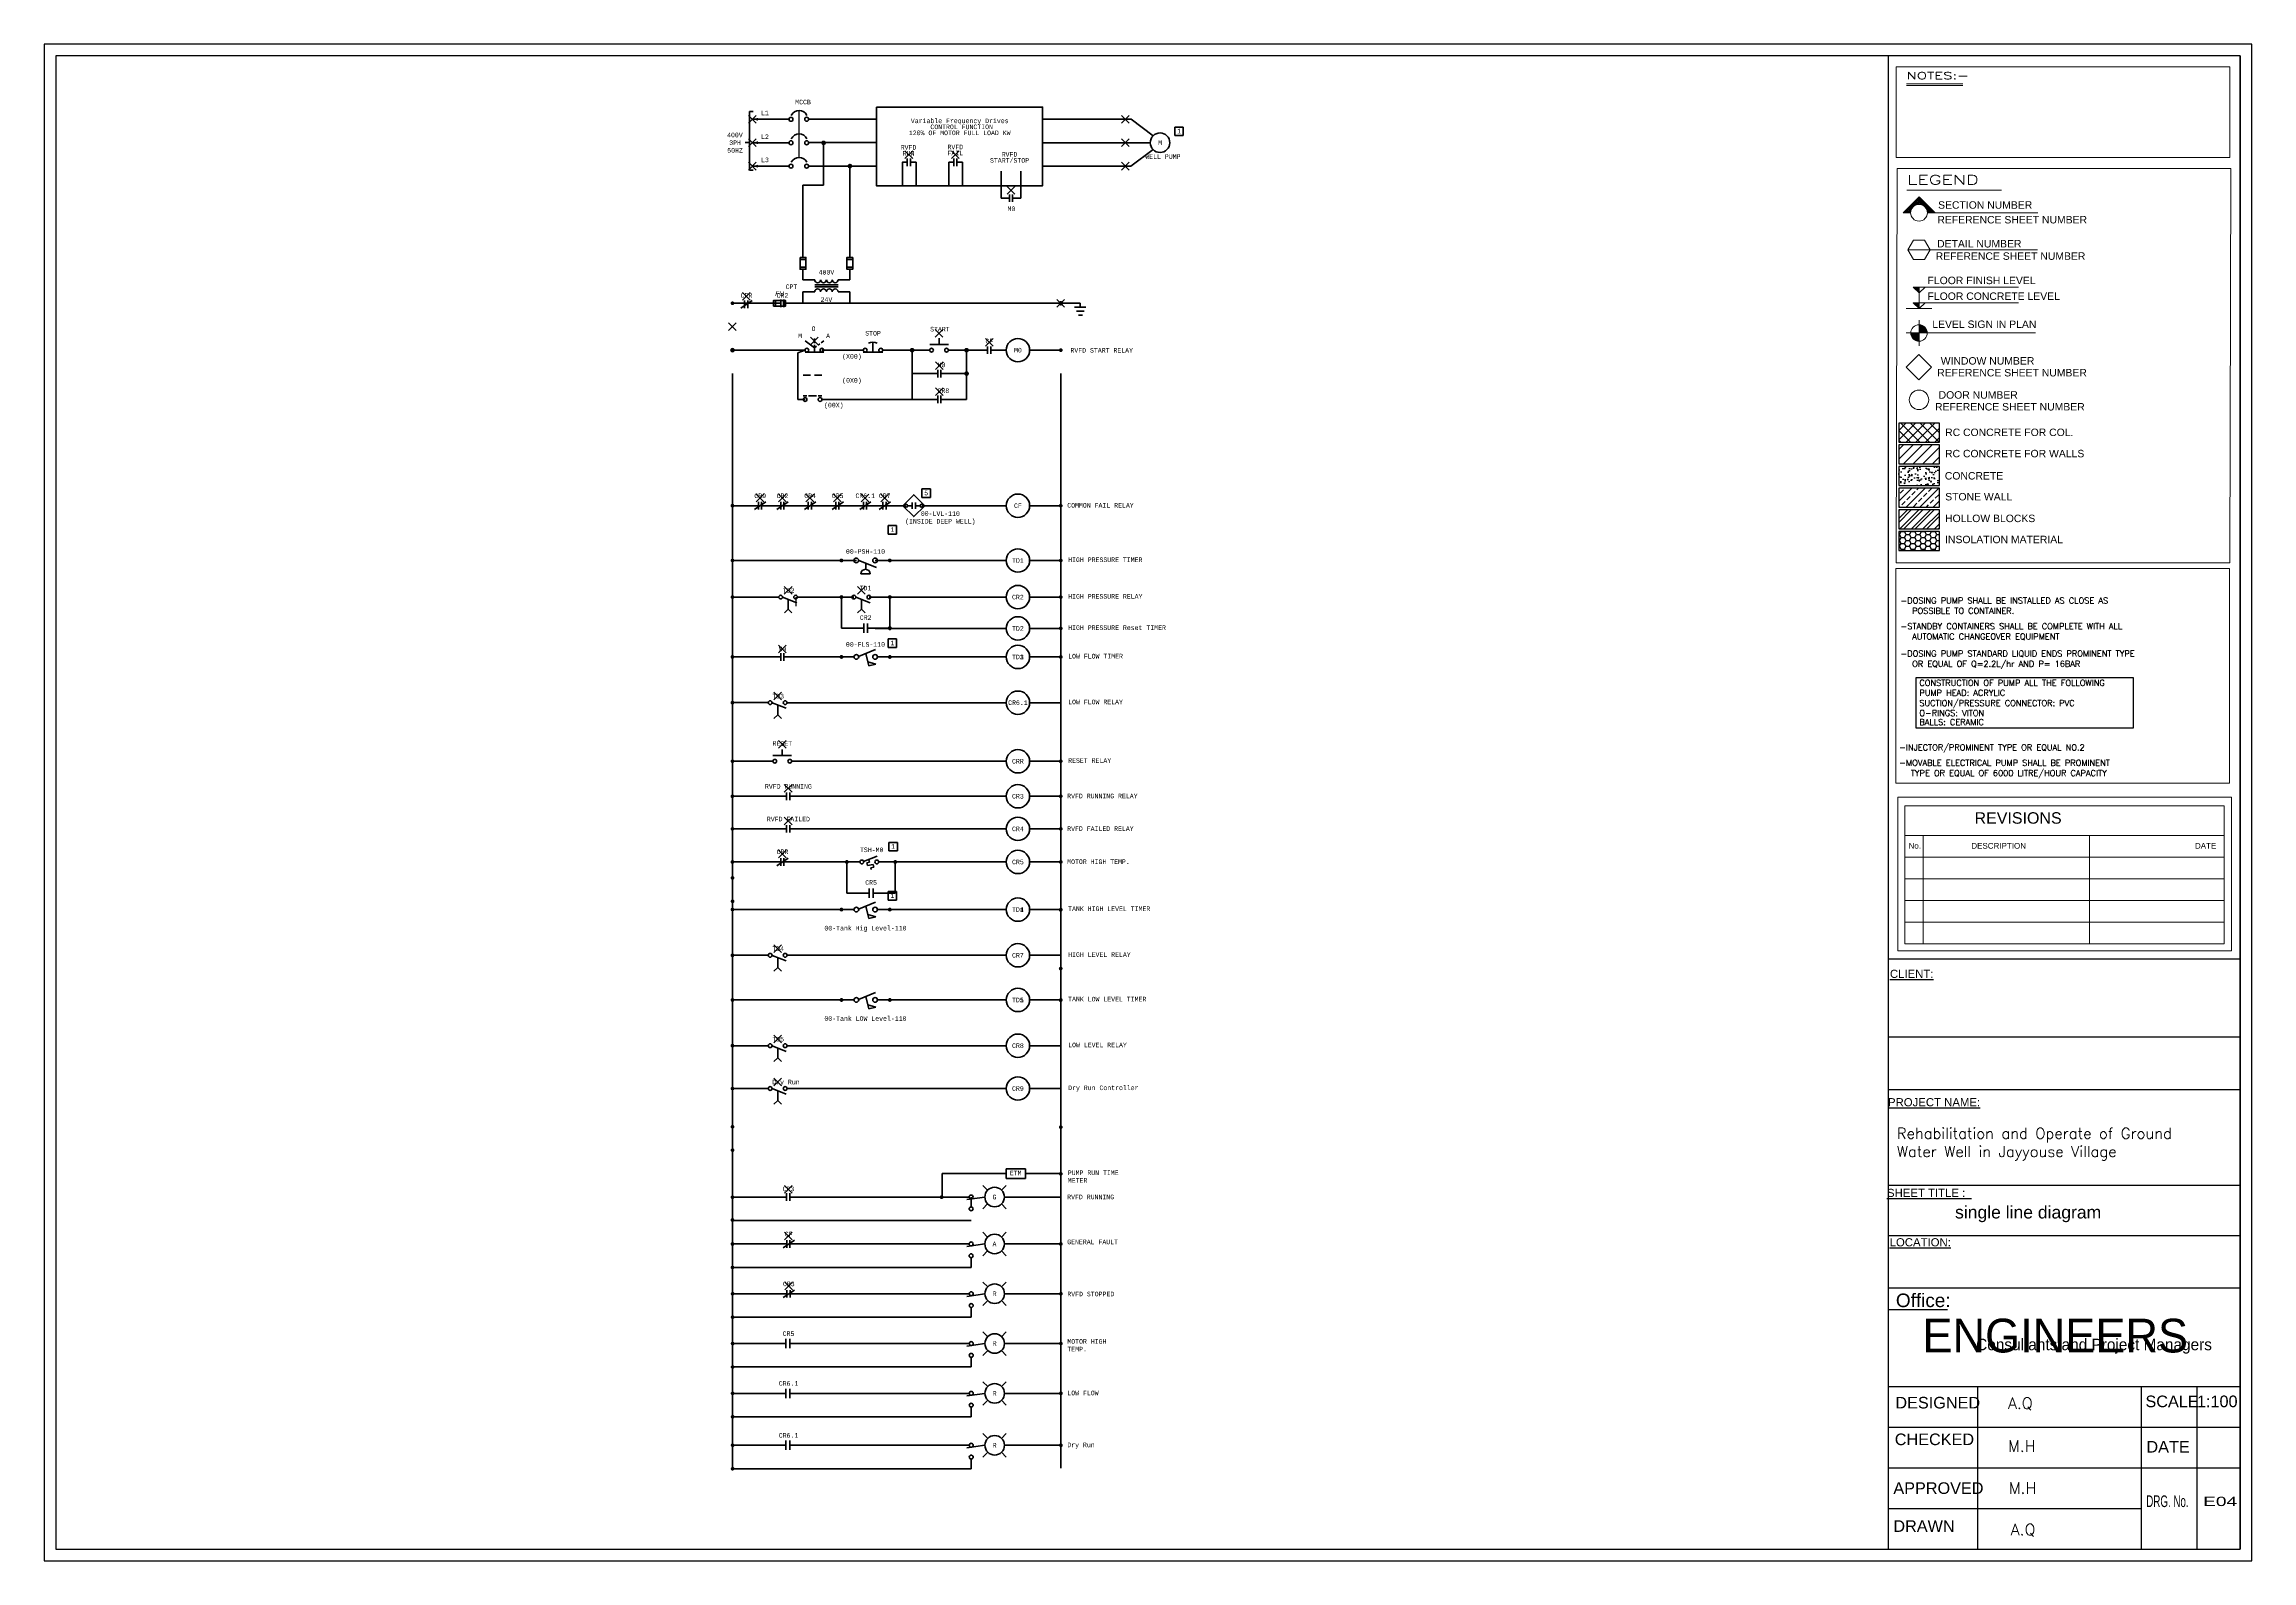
# Model space of a CAD drawing. Header units: inches. Extents: x 191440 to 383551, y 141449 to 284946.
# Drawn here: x 191768.5 to 191826, y 141492.7 to 141532.2 of the extents above; entities that cross this region are included whole.
import ezdxf
from ezdxf.enums import TextEntityAlignment as Align

# ---------------------------------------------------------------- set-up
doc = ezdxf.new("R2010")
doc.units = ezdxf.units.IN
doc.header["$MEASUREMENT"] = 0
doc.header["$PDMODE"] = 3
doc.header["$PDSIZE"] = 0.1
doc.linetypes.add('HIDDEN', pattern=[9.525, 6.35, -3.175])
for name, color, linetype in [('dim-f', 8, 'Continuous'), ('HEAD', 5, 'Continuous'), ('I - Outline', 60, 'Continuous'), ('VP', 7, 'Continuous')]:
    doc.layers.add(name, color=color, linetype=linetype)
for name, color, linetype, lineweight in [('E-ANNO-SYMB-1', 1, 'Continuous', 211), ('E-ANNO-TEXT-2', 7, 'Continuous', 211), ('E-ANNO-TEXT-2 @ 1 (1)', 7, 'Continuous', 211), ('E-ANNO-TEXT-2 @ 1 (2)', 7, 'Continuous', 211), ('E-SCHM-LINE', 4, 'Continuous', 50), ('E-SCHM-SYMB', 1, 'Continuous', 50), ('G-ANNO-TEXT', 7, 'Continuous', 13)]:
    doc.layers.add(name, color=color, linetype=linetype, lineweight=lineweight)
doc.layers.add('G-NPLT', color=252, linetype='Continuous', lineweight=25, plot=False)
doc.styles.add('5MM', font='simplex.shx', dxfattribs={"height": 1.25})
doc.styles.add('MONOSPACE', font='monosi.ttf', dxfattribs={"width": 0.9999})
doc.styles.add('ROMAND10', font='ROMAND.shx', dxfattribs={"height": 0.2})
doc.styles.add('ROMANS', font='romans', dxfattribs={"height": 1})
doc.styles.add('ROMANT', font='ROMAND.SHX')
doc.styles.get("Standard").update_dxf_attribs({"font": 'txt.shx', "height": 0.2})
doc.styles.add('Style-Arial', font='arial.ttf')
doc.styles.add('STYLE7', font='swissi.ttf')

# ---------------------------------------------------------------- blocks, each defined once
blk = doc.blocks.new('MOTOR_2')
at = {"layer": 'E-SCHM-SYMB', "linetype": 'Continuous', "lineweight": 50}
blk.add_circle((0.06, -2.53), 2.5, dxfattribs=at)
blk = doc.blocks.new('SCM04_2')
at = {"layer": 'E-SCHM-SYMB', "linetype": 'Continuous', "lineweight": 50}
for p, q in [((0, 0), (0, -25.4)), ((-36.576, -25.4), (36.576, -25.4)), ((25.4, -50.8), (-23.876, -50.8)), ((-11.176, -76.2), (14.224, -76.2))]:
    blk.add_line(p, q, dxfattribs=at)
blk = doc.blocks.new('DOT_2')
at = {"layer": 'E-SCHM-SYMB', "linetype": 'Continuous', "lineweight": 50}
h = blk.add_hatch(color=256, dxfattribs=at)
edge = h.paths.add_edge_path()
edge.add_arc((0.83, 0.12), 0.502, 0, 360)
blk = doc.blocks.new('CC_2')
at = {"layer": 'E-SCHM-SYMB', "linetype": 'Continuous', "lineweight": 50}
blk.add_blockref('DOT_2', (-0.832, -0.118), dxfattribs=at)
blk = doc.blocks.new('SCM01_2')
at = {"layer": 'E-SCHM-SYMB', "linetype": 'Continuous', "lineweight": 50, "xscale": 25.4, "yscale": 25.4, "zscale": 25.4}
blk.add_blockref('CC_2', (0, 0), dxfattribs=at)
blk = doc.blocks.new('SC02A')
at = {"layer": 'E-SCHM-SYMB', "linetype": 'Continuous', "lineweight": 50}
for p, q in [((-0.0254, 46.9646), (152.3746, 46.9646)), ((76.1746, 46.9646), (76.1746, 96.52))]:
    blk.add_line(p, q, dxfattribs=at)
for centre in [(15.24, 0), (137.16, 0)]:
    blk.add_circle(centre, 15.24, dxfattribs=at)
at = {"layer": 'E-SCHM-SYMB', "linetype": 'Continuous', "lineweight": 25}
blk.add_point((76.2, 137.8458), dxfattribs=at)
blk = doc.blocks.new('SC04E')
at = {"layer": 'E-SCHM-SYMB', "linetype": 'Continuous', "lineweight": 50}
for p, q in [((0, -30.48), (0, 30.48)), ((25.4, -30.48), (25.4, 30.48))]:
    blk.add_line(p, q, dxfattribs=at)
at = {"layer": 'E-SCHM-SYMB', "linetype": 'Continuous', "lineweight": 25}
blk.add_point((12.7, 63.5), dxfattribs=at)
blk = doc.blocks.new('SC04C')
at = {"layer": 'E-SCHM-SYMB', "linetype": 'Continuous', "lineweight": 50}
for p, q in [((-30.48, -30.48), (60.96, 30.48)), ((0, -30.48), (0, 30.48)), ((25.4, -30.48), (25.4, 30.48))]:
    blk.add_line(p, q, dxfattribs=at)
at = {"layer": 'E-SCHM-SYMB', "linetype": 'Continuous', "lineweight": 25}
blk.add_point((12.7, 63.5), dxfattribs=at)
blk = doc.blocks.new('SC03A_1')
at = {"layer": 'E-SCHM-SYMB'}
for p, q in [((8.5, 0), (-1.3, -1.4)), ((10, 3.7), (7.4, 6.3)), ((17.5, 3.7), (20.1, 6.3)), ((10, -3.7), (7.4, -6.4)), ((17.5, -3.7), (20.1, -6.4))]:
    blk.add_line(p, q, dxfattribs=at)
for centre, radius in [((1.1, 0), 1.06), ((13.8, 0), 5.29), ((1.1, -6.4), 1.06)]:
    blk.add_circle(centre, radius, dxfattribs=at)
at = {"layer": 'G-ANNO-TEXT', "style": 'Style-Arial'}
blk.add_attdef('color', text='', height=3.05, dxfattribs=at).set_placement((13.8, 0), align=Align.MIDDLE_CENTER)
blk = doc.blocks.new('*U285')
at = {"layer": 'E-ANNO-TEXT-2'}
ref = blk.add_blockref('SC03A_1', (191792.599, 141502.134), dxfattribs=dict(at, xscale=0.04808846015417836, yscale=0.04808846015417836, zscale=0.04808846015417836))
ref.add_attrib('color', 'G', dxfattribs={"layer": 'E-ANNO-TEXT-2 @ 1 (2)', "height": 0.12, "style": 'MONOSPACE'}).set_placement((191793.261, 141502.134), align=Align.MIDDLE_CENTER)
blk = doc.blocks.new('*U286')
at = {"layer": 'E-ANNO-TEXT-2'}
ref = blk.add_blockref('SC03A_1', (191792.599, 141500.912), dxfattribs=dict(at, xscale=0.04808846015417836, yscale=0.04808846015417836, zscale=0.04808846015417836))
ref.add_attrib('color', 'A', dxfattribs={"layer": 'E-ANNO-TEXT-2 @ 1 (2)', "height": 0.12, "style": 'MONOSPACE'}).set_placement((191793.26, 141500.912), align=Align.MIDDLE_CENTER)
blk = doc.blocks.new('*U287')
at = {"layer": 'E-ANNO-TEXT-2'}
ref = blk.add_blockref('SC03A_1', (191792.602, 141499.615), dxfattribs=dict(at, xscale=0.04808846015417836, yscale=0.04808846015417836, zscale=0.04808846015417836))
ref.add_attrib('color', 'R', dxfattribs={"layer": 'E-ANNO-TEXT-2 @ 1 (2)', "height": 0.12, "style": 'MONOSPACE'}).set_placement((191793.264, 141499.615), align=Align.MIDDLE_CENTER)
blk = doc.blocks.new('SC02B')
at = {"layer": 'E-SCHM-SYMB', "linetype": 'Continuous', "lineweight": 50}
for p, q in [((76.2, -15.4432), (76.2, 34.1376)), ((0, -15.4432), (152.4, -15.4432))]:
    blk.add_line(p, q, dxfattribs=at)
for centre in [(15.24, 0), (137.16, 0)]:
    blk.add_circle(centre, 15.24, dxfattribs=at)
at = {"layer": 'E-SCHM-SYMB', "linetype": 'Continuous', "lineweight": 25}
blk.add_point((76.2, 75.4634), dxfattribs=at)
blk = doc.blocks.new('FUSE_3')
at = {"layer": 'E-SCHM-SYMB', "color": 1, "linetype": 'Continuous', "lineweight": 50}
for p, q in [((0.5, 0.75), (0.5, -0.75)), ((2.5, -0.75), (2.5, 0.75))]:
    blk.add_line(p, q, dxfattribs=at)
at = {"layer": 'E-SCHM-SYMB', "color": 1, "linetype": 'Continuous', "lineweight": 50, "flags": 128}
blk.add_lwpolyline([(0, -0.75), (0, 0.75), (3, 0.75), (3, -0.75), (0, -0.75)], dxfattribs=at)
blk = doc.blocks.new('*U263')
at = {"layer": 'E-SCHM-SYMB', "color": 1, "linetype": 'Continuous', "lineweight": 50}
for centre in [(-2.25, 0.38), (-0.75, 0.38), (0.75, 0.38), (2.25, 0.38)]:
    blk.add_arc(centre, 0.75, 180, 0, dxfattribs=at)
blk = doc.blocks.new('SC05D')
at = {"layer": 'E-SCHM-SYMB', "linetype": 'Continuous', "lineweight": 35}
for p, q in [((76, 0), (38, 0)), ((76, 25), (76, -25)), ((102, 25), (102, -25)), ((140, 0), (102, 0))]:
    blk.add_line(p, q, dxfattribs=at)
at = {"layer": 'E-SCHM-SYMB', "linetype": 'Continuous', "lineweight": 35, "flags": 128}
blk.add_lwpolyline([(0, 0), (89, 89), (178, 0), (89, -89)], close=True, dxfattribs=at)
at = {"layer": 'E-SCHM-SYMB', "linetype": 'Continuous', "lineweight": 35}
for centre in [(27, 0), (151, 0)]:
    blk.add_circle(centre, 11.4, dxfattribs=at)
blk = doc.blocks.new('*U288')
at = {"layer": 'E-ANNO-TEXT-2'}
ref = blk.add_blockref('SC03A_1', (191792.602, 141498.318), dxfattribs=dict(at, xscale=0.04808846015417836, yscale=0.04808846015417836, zscale=0.04808846015417836))
ref.add_attrib('color', 'R', dxfattribs={"layer": 'E-ANNO-TEXT-2 @ 1 (2)', "height": 0.12, "style": 'MONOSPACE'}).set_placement((191793.264, 141498.318), align=Align.MIDDLE_CENTER)
blk = doc.blocks.new('*U289')
at = {"layer": 'E-ANNO-TEXT-2'}
ref = blk.add_blockref('SC03A_1', (191792.602, 141497.021), dxfattribs=dict(at, xscale=0.04808846015417836, yscale=0.04808846015417836, zscale=0.04808846015417836))
ref.add_attrib('color', 'R', dxfattribs={"layer": 'E-ANNO-TEXT-2 @ 1 (2)', "height": 0.12, "style": 'MONOSPACE'}).set_placement((191793.264, 141497.021), align=Align.MIDDLE_CENTER)
blk = doc.blocks.new('SC04F')
at = {"layer": 'E-SCHM-SYMB', "linetype": 'Continuous', "lineweight": 50}
for p, q in [((30, -1), (146, -46)), ((76, -98), (76, -19))]:
    blk.add_line(p, q, dxfattribs=at)
at = {"layer": 'E-SCHM-SYMB', "linetype": 'Continuous', "lineweight": 50, "flags": 128}
blk.add_lwpolyline([(45, -128), (76, -98), (107, -128)], dxfattribs=at)
at = {"layer": 'E-SCHM-SYMB', "linetype": 'Continuous', "lineweight": 50}
for centre in [(15, 0), (137, 0)]:
    blk.add_circle(centre, 15.2, dxfattribs=at)
at = {"layer": 'E-SCHM-SYMB', "linetype": 'Continuous', "lineweight": 25}
blk.add_point((76, 54), dxfattribs=at)
blk = doc.blocks.new('SC06B')
at = {"layer": 'E-SCHM-SYMB', "linetype": 'Continuous', "lineweight": 50}
for p, q in [((31, -1), (146, -46)), ((45, -86), (106, -86)), ((76, -19), (76, -57))]:
    blk.add_line(p, q, dxfattribs=at)
for centre in [(15, 0), (137, 0)]:
    blk.add_circle(centre, 15.2, dxfattribs=at)
blk.add_arc((75, -88), 30.5, 2.0239, 177.82, dxfattribs=at)
blk = doc.blocks.new('*U290')
at = {"layer": 'E-ANNO-TEXT-2'}
ref = blk.add_blockref('SC03A_1', (191792.602, 141495.669), dxfattribs=dict(at, xscale=0.04808846015417836, yscale=0.04808846015417836, zscale=0.04808846015417836))
ref.add_attrib('color', 'R', dxfattribs={"layer": 'E-ANNO-TEXT-2 @ 1 (2)', "height": 0.12, "style": 'MONOSPACE'}).set_placement((191793.264, 141495.669), align=Align.MIDDLE_CENTER)
blk = doc.blocks.new('engineers')
at = {"layer": 'dim-f', "char_height": 1.25, "attachment_point": 1, "style": '5MM'}
for s, width, insert in [('\\pt0.5;{\\fGill Sans MT|b0|i0|c0|p34;\\H1.08x;\\C30;\\c2254834;ENGINEERS\\P\\ptz;   \\P\\H0.92593x;  }', 116.5, (16.033, 18.44)), ('{\\fGill Sans MT|b0|i0|c0|p34;\\H1.08x;\\C152;\\c12285479; \\H0.34074x;Consultants and Project Managers}', 11.50217, (17.683, 17.64))]:
    blk.add_mtext_dynamic_manual_height_columns(s, width=width, gutter_width=6.25, heights=[0], dxfattribs=dict(at, insert=insert))

msp = doc.modelspace()

# ---------------------------------------------------------------- hatches: boundary and pattern name
at = {"layer": 'E-SCHM-SYMB', "linetype": 'Continuous', "lineweight": 50}
h = msp.add_hatch(color=1, dxfattribs=at)
edge = h.paths.add_edge_path()
edge.add_arc((191788.81029, 141529.58895), 0.06107, 0, 360)
h = msp.add_hatch(color=1, dxfattribs=at)
edge = h.paths.add_edge_path()
edge.add_arc((191789.4953, 141528.98365), 0.06107, 0, 360)
at = {"layer": 'E-SCHM-SYMB'}
h = msp.add_hatch(color=256, dxfattribs=at)
edge = h.paths.add_edge_path()
edge.add_arc((191786.43661, 141525.41078), 0.04903, 0, 360)
h = msp.add_hatch(color=256, dxfattribs=at)
edge = h.paths.add_edge_path()
edge.add_arc((191786.43661, 141525.41078), 0.04903, 0, 360)
h = msp.add_hatch(color=256, dxfattribs=at)
edge = h.paths.add_edge_path()
edge.add_arc((191786.43661, 141525.41078), 0.04903, 0, 360)
at = {"layer": 'E-SCHM-SYMB', "linetype": 'Continuous', "lineweight": 50}
h = msp.add_hatch(color=256, dxfattribs=at)
edge = h.paths.add_edge_path()
edge.add_arc((191794.9881, 141525.41053), 0.06107, 0, 360)
at = {"layer": 'E-SCHM-SYMB'}
h = msp.add_hatch(color=256, dxfattribs=at)
edge = h.paths.add_edge_path()
edge.add_arc((191794.98663, 141525.41075), 0.04903, 0, 360)
h = msp.add_hatch(color=256, dxfattribs=at)
edge = h.paths.add_edge_path()
edge.add_arc((191794.98663, 141525.41075), 0.04903, 0, 360)
h = msp.add_hatch(color=256, dxfattribs=at)
edge = h.paths.add_edge_path()
edge.add_arc((191794.98663, 141525.41075), 0.04903, 0, 360)
h = msp.add_hatch(color=256, dxfattribs=at)
edge = h.paths.add_edge_path()
edge.add_arc((191794.98663, 141525.41075), 0.04903, 0, 360)
h = msp.add_hatch(color=256, dxfattribs=at)
edge = h.paths.add_edge_path()
edge.add_arc((191794.98663, 141525.41075), 0.04903, 0, 360)
h = msp.add_hatch(color=256, dxfattribs=at)
edge = h.paths.add_edge_path()
edge.add_arc((191786.43651, 141524.18937), 0.06107, 0, 360)
h = msp.add_hatch(color=256, dxfattribs=at)
edge = h.paths.add_edge_path()
edge.add_arc((191791.11377, 141524.18937), 0.06107, 0, 360)
h = msp.add_hatch(color=256, dxfattribs=at)
edge = h.paths.add_edge_path()
edge.add_arc((191792.53376, 141524.18937), 0.06107, 0, 360)
h = msp.add_hatch(color=256, dxfattribs=at)
edge = h.paths.add_edge_path()
edge.add_arc((191794.98663, 141524.18937), 0.04903, 0, 360)
h = msp.add_hatch(color=256, dxfattribs=at)
edge = h.paths.add_edge_path()
edge.add_arc((191792.53376, 141523.57865), 0.06107, 0, 360)
h = msp.add_hatch(color=256, dxfattribs=at)
edge = h.paths.add_edge_path()
edge.add_arc((191786.43569, 141520.13927), 0.04903, 0, 360)
h = msp.add_hatch(color=256, dxfattribs=at)
edge = h.paths.add_edge_path()
edge.add_arc((191794.98582, 141520.13927), 0.04903, 0, 360)
h = msp.add_hatch(color=256, dxfattribs=at)
edge = h.paths.add_edge_path()
edge.add_arc((191786.43661, 141518.71219), 0.04903, 0, 360)
h = msp.add_hatch(color=256, dxfattribs=at)
edge = h.paths.add_edge_path()
edge.add_arc((191789.27463, 141518.71216), 0.05107, 0, 360)
h = msp.add_hatch(color=256, dxfattribs=at)
edge = h.paths.add_edge_path()
edge.add_arc((191790.53426, 141518.71216), 0.05107, 0, 360)
h = msp.add_hatch(color=256, dxfattribs=at)
edge = h.paths.add_edge_path()
edge.add_arc((191794.98663, 141518.71216), 0.04903, 0, 360)
h = msp.add_hatch(color=256, dxfattribs=at)
edge = h.paths.add_edge_path()
edge.add_arc((191786.43661, 141517.75858), 0.04903, 0, 360)
h = msp.add_hatch(color=256, dxfattribs=at)
edge = h.paths.add_edge_path()
edge.add_arc((191789.27463, 141517.75855), 0.05107, 0, 360)
h = msp.add_hatch(color=256, dxfattribs=at)
edge = h.paths.add_edge_path()
edge.add_arc((191790.53426, 141517.75855), 0.05107, 0, 360)
h = msp.add_hatch(color=256, dxfattribs=at)
edge = h.paths.add_edge_path()
edge.add_arc((191794.98663, 141517.75855), 0.04903, 0, 360)
h = msp.add_hatch(color=256, dxfattribs=at)
edge = h.paths.add_edge_path()
edge.add_arc((191790.53426, 141516.95276), 0.05107, 0, 360)
h = msp.add_hatch(color=256, dxfattribs=at)
edge = h.paths.add_edge_path()
edge.add_arc((191790.53426, 141516.94335), 0.05107, 0, 360)
h = msp.add_hatch(color=256, dxfattribs=at)
edge = h.paths.add_edge_path()
edge.add_arc((191794.98663, 141516.94335), 0.04903, 0, 360)
h = msp.add_hatch(color=256, dxfattribs=at)
edge = h.paths.add_edge_path()
edge.add_arc((191786.43661, 141516.20258), 0.04903, 0, 360)
h = msp.add_hatch(color=256, dxfattribs=at)
edge = h.paths.add_edge_path()
edge.add_arc((191786.43661, 141516.19981), 0.04903, 0, 360)
h = msp.add_hatch(color=256, dxfattribs=at)
edge = h.paths.add_edge_path()
edge.add_arc((191786.43661, 141516.19981), 0.04903, 0, 360)
h = msp.add_hatch(color=256, dxfattribs=at)
edge = h.paths.add_edge_path()
edge.add_arc((191789.27463, 141516.19978), 0.05107, 0, 360)
h = msp.add_hatch(color=256, dxfattribs=at)
edge = h.paths.add_edge_path()
edge.add_arc((191789.27463, 141516.19978), 0.05107, 0, 360)
h = msp.add_hatch(color=256, dxfattribs=at)
edge = h.paths.add_edge_path()
edge.add_arc((191790.53426, 141516.19978), 0.05107, 0, 360)
h = msp.add_hatch(color=256, dxfattribs=at)
edge = h.paths.add_edge_path()
edge.add_arc((191790.53426, 141516.19978), 0.05107, 0, 360)
h = msp.add_hatch(color=256, dxfattribs=at)
edge = h.paths.add_edge_path()
edge.add_arc((191794.98663, 141516.19978), 0.04903, 0, 360)
h = msp.add_hatch(color=256, dxfattribs=at)
edge = h.paths.add_edge_path()
edge.add_arc((191794.98663, 141516.19978), 0.04903, 0, 360)
h = msp.add_hatch(color=256, dxfattribs=at)
edge = h.paths.add_edge_path()
edge.add_arc((191786.43661, 141515.00899), 0.04903, 0, 360)
h = msp.add_hatch(color=256, dxfattribs=at)
edge = h.paths.add_edge_path()
edge.add_arc((191786.43661, 141513.48283), 0.04903, 0, 360)
h = msp.add_hatch(color=256, dxfattribs=at)
edge = h.paths.add_edge_path()
edge.add_arc((191794.98663, 141513.4828), 0.04903, 0, 360)
h = msp.add_hatch(color=256, dxfattribs=at)
edge = h.paths.add_edge_path()
edge.add_arc((191786.43532, 141512.57162), 0.04903, 0, 360)
h = msp.add_hatch(color=256, dxfattribs=at)
edge = h.paths.add_edge_path()
edge.add_arc((191794.98663, 141512.57162), 0.04903, 0, 360)
h = msp.add_hatch(color=256, dxfattribs=at)
edge = h.paths.add_edge_path()
edge.add_arc((191786.43532, 141511.72148), 0.04903, 0, 360)
h = msp.add_hatch(color=256, dxfattribs=at)
edge = h.paths.add_edge_path()
edge.add_arc((191794.98663, 141511.72148), 0.04903, 0, 360)
h = msp.add_hatch(color=256, dxfattribs=at)
edge = h.paths.add_edge_path()
edge.add_arc((191786.43532, 141510.8601), 0.04903, 0, 360)
h = msp.add_hatch(color=256, dxfattribs=at)
edge = h.paths.add_edge_path()
edge.add_arc((191786.43779, 141510.44538), 0.04903, 0, 360)
h = msp.add_hatch(color=256, dxfattribs=at)
edge = h.paths.add_edge_path()
edge.add_arc((191789.41622, 141510.85999), 0.05107, 0, 360)
h = msp.add_hatch(color=256, dxfattribs=at)
edge = h.paths.add_edge_path()
edge.add_arc((191790.67585, 141510.85999), 0.05107, 0, 360)
h = msp.add_hatch(color=256, dxfattribs=at)
edge = h.paths.add_edge_path()
edge.add_arc((191794.98663, 141510.8601), 0.04903, 0, 360)
h = msp.add_hatch(color=256, dxfattribs=at)
edge = h.paths.add_edge_path()
edge.add_arc((191786.43779, 141509.83585), 0.04903, 0, 360)
h = msp.add_hatch(color=256, dxfattribs=at)
edge = h.paths.add_edge_path()
edge.add_arc((191786.43908, 141509.83585), 0.04903, 0, 360)
h = msp.add_hatch(color=256, dxfattribs=at)
edge = h.paths.add_edge_path()
edge.add_arc((191786.43661, 141509.62262), 0.04903, 0, 360)
h = msp.add_hatch(color=256, dxfattribs=at)
edge = h.paths.add_edge_path()
edge.add_arc((191786.43661, 141509.61985), 0.04903, 0, 360)
h = msp.add_hatch(color=256, dxfattribs=at)
edge = h.paths.add_edge_path()
edge.add_arc((191786.43661, 141509.61985), 0.04903, 0, 360)
h = msp.add_hatch(color=256, dxfattribs=at)
edge = h.paths.add_edge_path()
edge.add_arc((191789.27463, 141509.61982), 0.05107, 0, 360)
h = msp.add_hatch(color=256, dxfattribs=at)
edge = h.paths.add_edge_path()
edge.add_arc((191789.27463, 141509.61982), 0.05107, 0, 360)
h = msp.add_hatch(color=256, dxfattribs=at)
edge = h.paths.add_edge_path()
edge.add_arc((191790.53426, 141509.61982), 0.05107, 0, 360)
h = msp.add_hatch(color=256, dxfattribs=at)
edge = h.paths.add_edge_path()
edge.add_arc((191790.53426, 141509.61982), 0.05107, 0, 360)
h = msp.add_hatch(color=256, dxfattribs=at)
edge = h.paths.add_edge_path()
edge.add_arc((191794.98535, 141509.61168), 0.04903, 0, 360)
h = msp.add_hatch(color=256, dxfattribs=at)
edge = h.paths.add_edge_path()
edge.add_arc((191794.98663, 141509.61982), 0.04903, 0, 360)
h = msp.add_hatch(color=256, dxfattribs=at)
edge = h.paths.add_edge_path()
edge.add_arc((191794.98663, 141509.61982), 0.04903, 0, 360)
h = msp.add_hatch(color=256, dxfattribs=at)
edge = h.paths.add_edge_path()
edge.add_arc((191786.43661, 141508.42904), 0.04903, 0, 360)
h = msp.add_hatch(color=256, dxfattribs=at)
edge = h.paths.add_edge_path()
edge.add_arc((191794.98514, 141508.08498), 0.04903, 0, 360)
h = msp.add_hatch(color=256, dxfattribs=at)
edge = h.paths.add_edge_path()
edge.add_arc((191794.98514, 141508.08498), 0.04903, 0, 360)
h = msp.add_hatch(color=256, dxfattribs=at)
edge = h.paths.add_edge_path()
edge.add_arc((191786.43661, 141507.26927), 0.04903, 0, 360)
h = msp.add_hatch(color=256, dxfattribs=at)
edge = h.paths.add_edge_path()
edge.add_arc((191786.43661, 141507.2665), 0.04903, 0, 360)
h = msp.add_hatch(color=256, dxfattribs=at)
edge = h.paths.add_edge_path()
edge.add_arc((191786.43661, 141507.2665), 0.04903, 0, 360)
h = msp.add_hatch(color=256, dxfattribs=at)
edge = h.paths.add_edge_path()
edge.add_arc((191789.27463, 141507.26647), 0.05107, 0, 360)
h = msp.add_hatch(color=256, dxfattribs=at)
edge = h.paths.add_edge_path()
edge.add_arc((191789.27463, 141507.26647), 0.05107, 0, 360)
h = msp.add_hatch(color=256, dxfattribs=at)
edge = h.paths.add_edge_path()
edge.add_arc((191790.53426, 141507.26647), 0.05107, 0, 360)
h = msp.add_hatch(color=256, dxfattribs=at)
edge = h.paths.add_edge_path()
edge.add_arc((191790.53426, 141507.26647), 0.05107, 0, 360)
h = msp.add_hatch(color=256, dxfattribs=at)
edge = h.paths.add_edge_path()
edge.add_arc((191794.98535, 141507.25832), 0.04903, 0, 360)
h = msp.add_hatch(color=256, dxfattribs=at)
edge = h.paths.add_edge_path()
edge.add_arc((191794.98663, 141507.26647), 0.04903, 0, 360)
h = msp.add_hatch(color=256, dxfattribs=at)
edge = h.paths.add_edge_path()
edge.add_arc((191794.98663, 141507.26647), 0.04903, 0, 360)
h = msp.add_hatch(color=256, dxfattribs=at)
edge = h.paths.add_edge_path()
edge.add_arc((191786.43661, 141506.07568), 0.04903, 0, 360)
h = msp.add_hatch(color=256, dxfattribs=at)
edge = h.paths.add_edge_path()
edge.add_arc((191786.43661, 141504.9597), 0.04903, 0, 360)
h = msp.add_hatch(color=256, dxfattribs=at)
edge = h.paths.add_edge_path()
edge.add_arc((191786.43651, 141503.96374), 0.04903, 0, 360)
h = msp.add_hatch(color=256, dxfattribs=at)
edge = h.paths.add_edge_path()
edge.add_arc((191794.98653, 141503.954), 0.04903, 0, 360)
h = msp.add_hatch(color=256, dxfattribs=at)
edge = h.paths.add_edge_path()
edge.add_arc((191786.43779, 141503.35421), 0.04903, 0, 360)
h = msp.add_hatch(color=256, dxfattribs=at)
edge = h.paths.add_edge_path()
edge.add_arc((191794.98653, 141502.7381), 0.04903, 0, 360)
h = msp.add_hatch(color=256, dxfattribs=at)
edge = h.paths.add_edge_path()
edge.add_arc((191786.43653, 141502.12969), 0.04903, 0, 360)
h = msp.add_hatch(color=256, dxfattribs=at)
edge = h.paths.add_edge_path()
edge.add_arc((191791.88379, 141502.12997), 0.04903, 0, 360)
h = msp.add_hatch(color=256, dxfattribs=at)
edge = h.paths.add_edge_path()
edge.add_arc((191786.43651, 141501.5354), 0.04903, 0, 360)
h = msp.add_hatch(color=256, dxfattribs=at)
edge = h.paths.add_edge_path()
edge.add_arc((191786.4367, 141500.91186), 0.04903, 0, 360)
h = msp.add_hatch(color=256, dxfattribs=at)
edge = h.paths.add_edge_path()
edge.add_arc((191794.98673, 141500.91186), 0.04903, 0, 360)
h = msp.add_hatch(color=256, dxfattribs=at)
edge = h.paths.add_edge_path()
edge.add_arc((191794.98673, 141500.91186), 0.04903, 0, 360)
h = msp.add_hatch(color=256, dxfattribs=at)
edge = h.paths.add_edge_path()
edge.add_arc((191786.4367, 141500.30113), 0.04903, 0, 360)
h = msp.add_hatch(color=256, dxfattribs=at)
edge = h.paths.add_edge_path()
edge.add_arc((191786.43984, 141499.61502), 0.04903, 0, 360)
h = msp.add_hatch(color=256, dxfattribs=at)
edge = h.paths.add_edge_path()
edge.add_arc((191794.98987, 141499.61502), 0.04903, 0, 360)
h = msp.add_hatch(color=256, dxfattribs=at)
edge = h.paths.add_edge_path()
edge.add_arc((191794.98987, 141499.61502), 0.04903, 0, 360)
h = msp.add_hatch(color=256, dxfattribs=at)
edge = h.paths.add_edge_path()
edge.add_arc((191786.43984, 141499.0043), 0.04903, 0, 360)
h = msp.add_hatch(color=256, dxfattribs=at)
edge = h.paths.add_edge_path()
edge.add_arc((191786.43984, 141498.31819), 0.04903, 0, 360)
h = msp.add_hatch(color=256, dxfattribs=at)
edge = h.paths.add_edge_path()
edge.add_arc((191794.98987, 141498.31819), 0.04903, 0, 360)
h = msp.add_hatch(color=256, dxfattribs=at)
edge = h.paths.add_edge_path()
edge.add_arc((191794.98987, 141498.31819), 0.04903, 0, 360)
h = msp.add_hatch(color=256, dxfattribs=at)
edge = h.paths.add_edge_path()
edge.add_arc((191786.43984, 141497.70747), 0.04903, 0, 360)
h = msp.add_hatch(color=256, dxfattribs=at)
edge = h.paths.add_edge_path()
edge.add_arc((191786.43984, 141497.02136), 0.04903, 0, 360)
h = msp.add_hatch(color=256, dxfattribs=at)
edge = h.paths.add_edge_path()
edge.add_arc((191794.98987, 141497.02136), 0.04903, 0, 360)
h = msp.add_hatch(color=256, dxfattribs=at)
edge = h.paths.add_edge_path()
edge.add_arc((191794.98987, 141497.02136), 0.04903, 0, 360)
h = msp.add_hatch(color=256, dxfattribs=at)
edge = h.paths.add_edge_path()
edge.add_arc((191786.43984, 141496.41064), 0.04903, 0, 360)
h = msp.add_hatch(color=256, dxfattribs=at)
edge = h.paths.add_edge_path()
edge.add_arc((191786.43984, 141495.66868), 0.04903, 0, 360)
h = msp.add_hatch(color=256, dxfattribs=at)
edge = h.paths.add_edge_path()
edge.add_arc((191794.98987, 141495.66868), 0.04903, 0, 360)
h = msp.add_hatch(color=256, dxfattribs=at)
edge = h.paths.add_edge_path()
edge.add_arc((191794.98987, 141495.66868), 0.04903, 0, 360)
h = msp.add_hatch(color=256, dxfattribs=at)
edge = h.paths.add_edge_path()
edge.add_arc((191786.43984, 141495.05796), 0.04903, 0, 360)
at = {"layer": 'I - Outline'}
h = msp.add_hatch(dxfattribs=at)
h.set_pattern_fill('ANSI37', color=8, scale=1.411978)
h.set_pattern_definition([(45, (190914.48858, 141495.38974), (-0.124802422, 0.124802422), []), (135, (190914.48858, 141495.38974), (-0.124802422, -0.124802422), [])])
h.paths.add_polyline_path([(191817.87225, 141522.28792), (191816.81327, 141522.28792), (191816.81327, 141521.79373), (191817.87225, 141521.79373)])
h = msp.add_hatch(dxfattribs=at)
h.set_pattern_fill('ANSI31', color=8, scale=1.411978)
h.set_pattern_definition([(45, (190914.48858, 141495.38974), (-0.124802422, 0.124802422), [])])
h.paths.add_polyline_path([(191817.87225, 141521.22894), (191817.87225, 141521.72313), (191816.81327, 141521.72313), (191816.81327, 141521.22894)])
h = msp.add_hatch(dxfattribs=at)
h.set_pattern_fill('AR-CONC', color=8, scale=0.042359)
h.set_pattern_definition([(50, (190914.48858, 141495.38974), (0.30382673, -0.026581394), [0.03176951, -0.34946461]), (355, (190914.48858, 141495.38974), (-0.05877416, 0.31862367), [0.02541561, -0.27957169]), (100.451444, (190914.5139, 141495.38752), (0.24505257, 0.29204228), [0.02699993, -0.29699922]), (46.1842, (190914.4886, 141495.47445), (0.45207645, -0.07011289), [0.04765426, -0.52419691]), (96.635635, (190914.52626, 141495.4686), (0.3959167, 0.41263027), [0.04049992, -0.44549908]), (351.184164, (190914.4886, 141495.47445), (0.3959167, 0.41263027), [0.03812341, -0.41935753]), (21, (190914.53094, 141495.45327), (0.25284593, -0.17054673), [0.03176951, -0.34946461]), (326, (190914.53094, 141495.45327), (0.10306678, 0.30716882), [0.02541561, -0.27957169]), (71.451445, (190914.552, 141495.43906), (0.35591271, 0.13662209), [0.02699993, -0.29699922]), (37.5, (190914.48858, 141495.38974), (0.005150835, 0.141011662), [0, -0.27618294, 0, -0.283807623, 0, -0.28063067]), (7.5, (190914.48858, 141495.38974), (0.111434537, 0.167070224), [0, -0.161812704, 0, -0.269829038, 0, -0.10695735]), (327.5, (190914.39412, 141495.38974), (0.226123696, -0.009554096), [0, -0.105898367, 0, -0.330402904, 0, -0.438419238]), (317.5, (190914.35176, 141495.38974), (0.24703385, 0.042403816), [0, -0.137667877, 0, -0.219421416, 0, -0.3113412])])
h.paths.add_polyline_path([(191817.87225, 141521.15834), (191816.81327, 141521.15834), (191816.81327, 141520.66415), (191817.87225, 141520.66415)])
h = msp.add_hatch(dxfattribs=at)
h.set_pattern_fill('ANSI33', color=8, scale=0.988385)
h.set_pattern_definition([(45, (190914.48858, 141495.38974), (-0.17472339, 0.17472339), []), (45, (190914.6633, 141495.38974), (-0.17472339, 0.17472339), [0.123548094, -0.061774047])])
h.paths.add_polyline_path([(191817.87225, 141520.59355), (191816.81327, 141520.59355), (191816.81327, 141520.09935), (191817.87225, 141520.09935)])
h = msp.add_hatch(dxfattribs=at)
h.set_pattern_fill('ANSI32', color=8, scale=0.564791)
h.set_pattern_definition([(45, (190914.48858, 141495.38974), (-0.149762906, 0.149762906), []), (45, (190914.58843, 141495.38974), (-0.149762906, 0.149762906), [])])
h.paths.add_polyline_path([(191817.87225, 141520.02876), (191816.81327, 141520.02876), (191816.81327, 141519.53456), (191817.87225, 141519.53456)])
h = msp.add_hatch(dxfattribs=at)
h.set_pattern_fill('HONEY', color=8, scale=0.705989)
h.set_pattern_definition([(0, (190914.488584, 141495.389736), (0.132372958, 0.076425563), [0.088248639, -0.176497278]), (120, (190914.488584, 141495.389736), (-0.132372958, 0.076425563), [0.088248639, -0.176497278]), (60, (190914.488584, 141495.389736), (0, 0.152851126), [-0.176497278, 0.088248639])])
h.paths.add_polyline_path([(191817.87225, 141519.46396), (191816.81327, 141519.46396), (191816.81327, 141518.96977), (191817.87225, 141518.96977)])

# ---------------------------------------------------------------- linework, layer by layer
at = {"color": 1, "linetype": 'HIDDEN', "ltscale": 0.1}
msp.add_line((191788.08284, 141517.75862), (191788.08284, 141517.52497), dxfattribs=at)
msp.add_lwpolyline([(191826.00873, 141532.15898), (191768.50873, 141532.15898), (191768.50873, 141492.65898), (191826.00873, 141492.65898), (191826.00873, 141532.15898)])
for points in [[(191825.70873, 141531.85898), (191768.80873, 141531.85898), (191768.80873, 141492.95898), (191825.70873, 141492.95898)], [(191817.26779, 141515.66491), (191822.91432, 141515.66491), (191822.91432, 141514.34551), (191817.26779, 141514.34551)]]:
    msp.add_lwpolyline(points, close=True)
at = {"layer": 'E-ANNO-SYMB-1'}
for p, q in [((191786.97847, 141530.40644), (191786.87668, 141530.40644)), ((191786.87668, 141530.40644), (191786.87668, 141528.87963)), ((191786.87668, 141529.59377), (191786.76747, 141529.59377)), ((191786.87668, 141528.87963), (191786.97847, 141528.87963))]:
    msp.add_line(p, q, dxfattribs=at)
at = {"layer": 'E-SCHM-LINE'}
for p, q in [((191786.95135, 141530.20287), (191787.91008, 141530.20287)), ((191790.18345, 141530.20336), (191788.41901, 141530.20336)), ((191795.30545, 141530.20302, -45.34939), (191794.51231, 141530.20302, -45.34939)), ((191795.30545, 141530.20302, -45.34939), (191796.82163, 141530.20287, 45.34939)), ((191796.82163, 141530.20287, 45.34939), (191797.39308, 141529.77208, 45.34939)), ((191786.95135, 141529.59214), (191787.91008, 141529.59214)), ((191790.18345, 141529.59361), (191788.41873, 141529.59361)), ((191788.81029, 141529.59361), (191788.81029, 141528.48492)), ((191794.51231, 141529.5922, 45.34939), (191795.30517, 141529.59214, 45.34939)), ((191795.30517, 141529.59214, 45.34939), (191797.31855, 141529.59214, 45.34939)), ((191796.81385, 141528.98142, 45.34939), (191797.39308, 141529.41221, 45.34939)), ((191786.95135, 141528.98142), (191787.91008, 141528.98142)), ((191790.18345, 141528.98196), (191788.41919, 141528.98196)), ((191789.49524, 141528.98324), (191789.49524, 141526.60308)), ((191790.86085, 141528.86596, -45.34939), (191790.86085, 141528.47059, -45.34939)), ((191791.07038, 141529.0813, -45.34939), (191791.21641, 141529.0813, -45.34939)), ((191791.21641, 141529.0813, -45.34939), (191791.21641, 141528.86596, -45.34939)), ((191791.21641, 141528.86596, -45.34939), (191791.21641, 141528.47059, -45.34939)), ((191792.07436, 141528.86596, -45.34939), (191792.07436, 141528.47059, -45.34939)), ((191792.28388, 141529.0813, -45.34939), (191792.42991, 141529.0813, -45.34939)), ((191792.42991, 141529.0813, -45.34939), (191792.42991, 141528.86596, -45.34939)), ((191792.42991, 141528.86596, -45.34939), (191792.42991, 141528.47059, -45.34939)), ((191793.43655, 141528.14927, -45.34939), (191793.43655, 141528.85538, -45.34939)), ((191793.94345, 141528.14927, -45.34939), (191793.94345, 141528.85538, -45.34939)), ((191795.30563, 141528.98142, 45.34939), (191794.51231, 141528.98142, 45.34939)), ((191795.30563, 141528.98142, 45.34939), (191796.81385, 141528.98142, 45.34939)), ((191788.27141, 141528.48492), (191788.27141, 141526.60308)), ((191788.81029, 141528.48492), (191788.27141, 141528.48492)), ((191793.64851, 141528.14927, -45.34939), (191793.43655, 141528.14927, -45.34939)), ((191793.94345, 141528.14927, -45.34939), (191793.72994, 141528.14927, -45.34939)), ((191788.27141, 141526.02155), (191788.27141, 141526.29771)), ((191789.49212, 141526.29771), (191789.49212, 141526.02155)), ((191786.75305, 141525.41082), (191786.43651, 141525.41082)), ((191786.75305, 141525.41082), (191786.43651, 141525.41082)), ((191786.75305, 141525.41082), (191786.43651, 141525.41082)), ((191787.69198, 141525.41082), (191786.43651, 141525.41082)), ((191787.69198, 141525.41082), (191786.43651, 141525.41082)), ((191787.69198, 141525.41082), (191786.43651, 141525.41082)), ((191787.17406, 141525.41082), (191786.43651, 141525.41082)), ((191787.17406, 141525.41082), (191786.43651, 141525.41082)), ((191787.50851, 141525.41082), (191786.83448, 141525.41082)), ((191787.69198, 141525.41082), (191786.83448, 141525.41082)), ((191787.69198, 141525.41082), (191786.83448, 141525.41082)), ((191787.77341, 141525.41075), (191789.60133, 141525.41075)), ((191787.77341, 141525.41075), (191789.60133, 141525.41075)), ((191787.77341, 141525.41075), (191790.21206, 141525.41075)), ((191787.77341, 141525.41075), (191790.21206, 141525.41075)), ((191787.77341, 141525.41075), (191790.21206, 141525.41075)), ((191788.27067, 141525.41082), (191787.81387, 141525.41082)), ((191788.27067, 141525.70954), (191788.27067, 141525.41082)), ((191789.49212, 141525.41083), (191789.49212, 141525.70954)), ((191789.49212, 141525.41082), (191794.9881, 141525.41082)), ((191790.21206, 141525.41075), (191793.56762, 141525.41075)), ((191790.21206, 141525.41075), (191793.56762, 141525.41075)), ((191790.21206, 141525.41075), (191793.56762, 141525.41075)), ((191790.21206, 141525.41075), (191793.56762, 141525.41075)), ((191790.21206, 141525.41075), (191793.56762, 141525.41075)), ((191794.17529, 141525.41075), (191794.98663, 141525.41075)), ((191794.17529, 141525.41075), (191794.98663, 141525.41075)), ((191794.17529, 141525.41075), (191794.98663, 141525.41075)), ((191794.17529, 141525.41075), (191794.98663, 141525.41075)), ((191794.17529, 141525.41075), (191794.98663, 141525.41075)), ((191794.98606, 141525.4095), (191795.49499, 141525.4095)), ((191787.11493, 141524.18937), (191786.43211, 141524.18937)), ((191788.32567, 141524.18937), (191787.06639, 141524.18937)), ((191788.76539, 141524.18937), (191789.8412, 141524.18937)), ((191790.35013, 141524.18937), (191791.57341, 141524.18937)), ((191791.11377, 141522.90535), (191791.11377, 141524.18937)), ((191792.06199, 141524.18937), (191792.88489, 141524.18937)), ((191792.09823, 141524.18937), (191792.53376, 141524.18937)), ((191792.09823, 141524.18937), (191792.53376, 141524.18937)), ((191792.53376, 141522.90535), (191792.53376, 141524.18937)), ((191792.53376, 141524.18937), (191793.08241, 141524.18937)), ((191792.61519, 141524.18937), (191793.08241, 141524.18937)), ((191793.16384, 141524.18937), (191793.56762, 141524.18937)), ((191794.17529, 141524.18937), (191794.98663, 141524.18937)), ((191786.43552, 141495.0416), (191786.43552, 141523.57984)), ((191791.78054, 141523.57865), (191791.11377, 141523.57865)), ((191791.86197, 141523.57865), (191792.53376, 141523.57865)), ((191794.98565, 141495.07225), (191794.98712, 141523.57985)), ((191788.76576, 141522.90535), (191791.78054, 141522.90535)), ((191791.86197, 141522.90535), (191792.53376, 141522.90535)), ((191787.11106, 141520.13927), (191786.43569, 141520.13927)), ((191787.69198, 141520.13927), (191787.19249, 141520.13927)), ((191787.77341, 141520.1394), (191788.4104, 141520.1394)), ((191790.92296, 141520.13927), (191788.49183, 141520.13927)), ((191793.56762, 141520.13927), (191791.39525, 141520.13927)), ((191794.98579, 141520.13927), (191794.17529, 141520.13927)), ((191794.98693, 141498.00179), (191794.98693, 141519.76408)), ((191787.77341, 141518.71216), (191786.43651, 141518.71224)), ((191787.77341, 141518.71216), (191789.66241, 141518.71216)), ((191790.15098, 141518.71216), (191793.56762, 141518.71216)), ((191794.17529, 141518.71216), (191794.98663, 141518.71216)), ((191787.64312, 141517.75862), (191786.43651, 141517.75862)), ((191788.1317, 141517.75855), (191789.60133, 141517.75855)), ((191789.27463, 141516.94668), (191789.27463, 141517.75855)), ((191789.9922, 141517.75855), (191793.56762, 141517.75855)), ((191790.53426, 141516.94668), (191790.53426, 141517.75855)), ((191794.17529, 141517.75855), (191794.98663, 141517.75855)), ((191789.85375, 141516.94668), (191789.27463, 141516.94668)), ((191789.95513, 141516.94668), (191790.53426, 141516.94668)), ((191790.15098, 141516.94335), (191793.56762, 141516.94335)), ((191794.17529, 141516.94335), (191794.98663, 141516.94335)), ((191787.69198, 141516.19985), (191786.43651, 141516.19985)), ((191787.69198, 141516.19985), (191786.43651, 141516.19985)), ((191787.77341, 141516.19978), (191789.60133, 141516.19978)), ((191787.77341, 141516.19978), (191789.60133, 141516.19978)), ((191790.21206, 141516.19978), (191793.56762, 141516.19978)), ((191790.21206, 141516.19978), (191793.56762, 141516.19978)), ((191794.17529, 141516.19978), (191794.98663, 141516.19978)), ((191794.17529, 141516.19978), (191794.98663, 141516.19978)), ((191787.37024, 141515.00903), (191786.43651, 141515.00903)), ((191787.85882, 141515.00896), (191789.60133, 141515.00896)), ((191789.60133, 141515.00896), (191793.56762, 141515.00896)), ((191794.17529, 141515.00896), (191794.98663, 141515.00896)), ((191786.43586, 141513.4828), (191787.48849, 141513.4828)), ((191787.97706, 141513.4828), (191793.56762, 141513.4828)), ((191794.17529, 141513.4828), (191794.98663, 141513.4828)), ((191786.43532, 141512.57162), (191787.84598, 141512.57147)), ((191787.92741, 141512.57147), (191793.56762, 141512.57162)), ((191794.17529, 141512.57162), (191794.98663, 141512.57162)), ((191786.43532, 141511.72148), (191787.84598, 141511.72133)), ((191787.92741, 141511.72133), (191793.56762, 141511.72148)), ((191794.17529, 141511.72148), (191794.98663, 141511.72148)), ((191786.43532, 141510.8601), (191787.69198, 141510.86)), ((191787.77341, 141510.86002), (191789.75514, 141510.86013)), ((191789.41622, 141510.04812), (191789.41622, 141510.85999)), ((191790.24372, 141510.86013), (191793.56762, 141510.8601)), ((191790.67585, 141510.04812), (191790.67585, 141510.85999)), ((191794.17529, 141510.8601), (191794.98663, 141510.8601)), ((191789.99535, 141510.04812), (191789.41622, 141510.04812)), ((191790.09673, 141510.04812), (191790.67585, 141510.04812)), ((191787.69198, 141509.6199), (191786.43651, 141509.6199)), ((191787.69198, 141509.6199), (191786.43651, 141509.6199)), ((191787.69198, 141509.61982), (191789.60133, 141509.61982)), ((191787.77341, 141509.61982), (191789.60133, 141509.61982)), ((191790.21206, 141509.61982), (191793.56762, 141509.61982)), ((191790.21206, 141509.61982), (191793.56762, 141509.61982)), ((191794.17529, 141509.61982), (191794.98663, 141509.61982)), ((191794.17529, 141509.61982), (191794.98663, 141509.61982)), ((191787.37024, 141508.42908), (191786.43651, 141508.42908)), ((191787.85882, 141508.42901), (191789.60133, 141508.42901)), ((191789.60133, 141508.42901), (191793.56762, 141508.42901)), ((191794.17529, 141508.42901), (191794.98663, 141508.42901)), ((191787.69198, 141507.26654), (191786.43651, 141507.26654)), ((191787.69198, 141507.26654), (191786.43651, 141507.26654)), ((191787.69198, 141507.26647), (191789.60133, 141507.26647)), ((191787.77341, 141507.26647), (191789.60133, 141507.26647)), ((191790.21206, 141507.26647), (191793.56762, 141507.26647)), ((191790.21206, 141507.26647), (191793.56762, 141507.26647)), ((191794.17529, 141507.26647), (191794.98663, 141507.26647)), ((191794.17529, 141507.26647), (191794.98663, 141507.26647)), ((191787.37024, 141506.07573), (191786.43651, 141506.07573)), ((191787.85882, 141506.07565), (191789.60133, 141506.07565)), ((191789.60133, 141506.07565), (191793.56762, 141506.07565)), ((191794.17529, 141506.07565), (191794.98663, 141506.07565)), ((191787.37024, 141504.95974), (191786.43651, 141504.95974)), ((191787.85882, 141504.95967), (191789.60133, 141504.95967)), ((191789.60133, 141504.95967), (191793.56762, 141504.95967)), ((191794.17529, 141504.95967), (191794.98663, 141504.95967)), ((191791.89463, 141502.74279), (191793.56622, 141502.74283)), ((191791.89463, 141502.13276), (191791.89463, 141502.74279)), ((191794.07217, 141502.74783), (191794.98653, 141502.74783)), ((191786.43552, 141502.13276), (191787.84618, 141502.13261)), ((191787.92761, 141502.13261), (191792.59762, 141502.13276)), ((191792.6498, 141501.87949), (191792.6498, 141502.13396)), ((191793.5137, 141502.13276), (191794.98555, 141502.13276)), ((191786.43681, 141501.52324), (191792.6498, 141501.52324)), ((191787.85264, 141500.91186), (191786.43799, 141500.91186)), ((191792.5988, 141500.91186), (191787.93407, 141500.91186)), ((191793.51489, 141500.91186), (191794.98673, 141500.91186)), ((191786.4367, 141500.30113), (191792.6497, 141500.30113)), ((191792.6497, 141500.30113), (191792.6497, 141500.5556)), ((191786.43984, 141499.61502), (191787.85578, 141499.61487)), ((191787.93721, 141499.61487), (191792.60194, 141499.61502)), ((191793.51803, 141499.61502), (191794.98987, 141499.61502)), ((191786.43984, 141499.0043), (191792.65284, 141499.0043)), ((191792.65284, 141499.0043), (191792.65284, 141499.25877)), ((191786.43984, 141498.31819), (191787.82893, 141498.31804)), ((191787.93035, 141498.31804), (191792.60194, 141498.31819)), ((191793.51803, 141498.31819), (191794.98987, 141498.31819)), ((191792.65284, 141497.70747), (191792.65284, 141497.96194)), ((191786.43984, 141497.70747), (191792.65284, 141497.70747)), ((191786.43984, 141497.02136), (191787.82897, 141497.02136)), ((191787.93035, 141497.02121), (191792.60194, 141497.02136)), ((191792.65284, 141496.41064), (191792.65284, 141496.6651)), ((191793.51803, 141497.02136), (191794.98987, 141497.02136)), ((191786.43984, 141496.41064), (191792.65284, 141496.41064)), ((191786.43984, 141495.66868), (191787.82897, 141495.66868)), ((191787.93035, 141495.66854), (191792.60194, 141495.66868)), ((191793.51803, 141495.66868), (191794.98987, 141495.66868)), ((191786.43984, 141495.05796), (191792.65284, 141495.05796)), ((191792.65284, 141495.05796), (191792.65284, 141495.31243))]:
    msp.add_line(p, q, dxfattribs=at)
at = {"layer": 'E-SCHM-LINE', "elevation": -45.34939, "flags": 128}
for points in [[(191790.98895, 141529.0813), (191790.86085, 141529.0813), (191790.86085, 141528.86596)], [(191792.20245, 141529.0813), (191792.07436, 141529.0813), (191792.07436, 141528.86596)]]:
    msp.add_lwpolyline(points, dxfattribs=at)
at = {"layer": 'E-SCHM-LINE'}
for points in [[(191787.10403, 141530.1647), (191786.95135, 141530.20287), (191787.10403, 141530.24104)], [(191787.10403, 141529.55397), (191786.95135, 141529.59214), (191787.10403, 141529.63031)], [(191787.10403, 141528.94325), (191786.95135, 141528.98142), (191787.10403, 141529.01959)]]:
    msp.add_solid(points, dxfattribs=at)
at = {"layer": 'E-SCHM-SYMB', "linetype": 'HIDDEN', "lineweight": 25}
msp.add_line((191788.1728, 141529.21055), (191788.1728, 141530.432), dxfattribs=at)
at = {"layer": 'E-SCHM-SYMB'}
for p, q in [((191797.95673, 141529.99941, 45.34939), (191797.95673, 141529.77765, 45.34939)), ((191797.95673, 141529.99941, 45.34939), (191798.1785, 141529.99941, 45.34939)), ((191798.1785, 141529.99941, 45.34939), (191798.1785, 141529.77765, 45.34939)), ((191798.1785, 141529.77765, 45.34939), (191797.95673, 141529.77765, 45.34939)), ((191788.56994, 141524.25065), (191788.32565, 141524.43386)), ((191788.56994, 141524.3735), (191788.56994, 141524.49437)), ((191788.56994, 141524.25065), (191788.56994, 141524.33086)), ((191788.56994, 141524.25065), (191788.62765, 141524.29381)), ((191788.66613, 141524.32281), (191788.71193, 141524.35712)), ((191788.74308, 141524.38043), (191788.81423, 141524.43386)), ((191791.36947, 141520.57471), (191791.36947, 141520.35294)), ((191791.36947, 141520.57471), (191791.59124, 141520.57471)), ((191791.59124, 141520.35294), (191791.36947, 141520.35294)), ((191791.59124, 141520.57471), (191791.59124, 141520.35294)), ((191790.48897, 141519.62237), (191790.48897, 141519.4006)), ((191790.48897, 141519.62237), (191790.71074, 141519.62237)), ((191790.71074, 141519.62237), (191790.71074, 141519.4006)), ((191790.71074, 141519.4006), (191790.48897, 141519.4006)), ((191789.85375, 141516.82502), (191789.85375, 141517.06833)), ((191789.85375, 141516.82502), (191789.85375, 141517.06833)), ((191789.95513, 141516.82502), (191789.95513, 141517.06833)), ((191789.95513, 141516.82502), (191789.95513, 141517.06833)), ((191790.48897, 141516.6696), (191790.48897, 141516.44783)), ((191790.48897, 141516.6696), (191790.71074, 141516.6696)), ((191790.71074, 141516.44783), (191790.48897, 141516.44783)), ((191790.71074, 141516.44783), (191790.48897, 141516.44783)), ((191790.71074, 141516.6696), (191790.71074, 141516.44783)), ((191790.50831, 141511.36947), (191790.50831, 141511.1477)), ((191790.50831, 141511.36947), (191790.73008, 141511.36947)), ((191790.73008, 141511.1477), (191790.50831, 141511.1477)), ((191790.73008, 141511.36947), (191790.73008, 141511.1477)), ((191789.99535, 141509.92646), (191789.99535, 141510.16978)), ((191789.99535, 141509.92646), (191789.99535, 141510.16978)), ((191790.09673, 141509.92646), (191790.09673, 141510.16978)), ((191790.09673, 141509.92646), (191790.09673, 141510.16978)), ((191790.48897, 141510.08965), (191790.48897, 141509.86788)), ((191790.48897, 141510.08965), (191790.71074, 141510.08965)), ((191790.71074, 141509.86788), (191790.48897, 141509.86788)), ((191790.71074, 141509.86788), (191790.48897, 141509.86788)), ((191790.71074, 141510.08965), (191790.71074, 141509.86788)), ((191787.82893, 141498.19639), (191787.82893, 141498.4397)), ((191787.82893, 141498.19639), (191787.82893, 141498.4397)), ((191787.93031, 141498.19639), (191787.93031, 141498.4397)), ((191787.93031, 141498.19639), (191787.93031, 141498.4397)), ((191787.82897, 141496.89956), (191787.82897, 141497.14287)), ((191787.82897, 141496.89956), (191787.82897, 141497.14287)), ((191787.93035, 141496.89956), (191787.93035, 141497.14287)), ((191787.93035, 141496.89956), (191787.93035, 141497.14287)), ((191787.82897, 141495.54688), (191787.82897, 141495.79019)), ((191787.82897, 141495.54688), (191787.82897, 141495.79019)), ((191787.93035, 141495.54688), (191787.93035, 141495.79019)), ((191787.93035, 141495.54688), (191787.93035, 141495.79019))]:
    msp.add_line(p, q, dxfattribs=at)
at = {"layer": 'E-SCHM-SYMB', "color": 1, "linetype": 'Continuous', "lineweight": 50}
for p, q in [((191788.57855, 141526.02155), (191788.27141, 141526.02155)), ((191789.18927, 141526.02155), (191789.49212, 141526.02155)), ((191788.57855, 141525.70954), (191788.27067, 141525.70954)), ((191788.57855, 141525.88815), (191789.18927, 141525.88815)), ((191788.57855, 141525.83726), (191789.18927, 141525.83726)), ((191789.18927, 141525.70954), (191789.49212, 141525.70954))]:
    msp.add_line(p, q, dxfattribs=at)
at = {"layer": 'E-SCHM-SYMB', "linetype": 'Continuous', "lineweight": 50}
for p, q in [((191787.69198, 141525.3131), (191787.69198, 141525.50853)), ((191787.69198, 141525.3131), (191787.69198, 141525.50853)), ((191787.69198, 141525.3131), (191787.69198, 141525.50853)), ((191787.69198, 141525.3131), (191787.69198, 141525.50853)), ((191787.69198, 141525.3131), (191787.69198, 141525.50853)), ((191787.77341, 141525.3131), (191787.77341, 141525.50853)), ((191787.77341, 141525.3131), (191787.77341, 141525.50853)), ((191787.77341, 141525.3131), (191787.77341, 141525.50853)), ((191787.77341, 141525.3131), (191787.77341, 141525.50853)), ((191787.77341, 141525.3131), (191787.77341, 141525.50853)), ((191790.09567, 141524.1378), (191790.09567, 141524.39374)), ((191789.8412, 141524.1378), (191790.35013, 141524.1378)), ((191788.27689, 141523.53908), (191788.47232, 141523.53908)), ((191788.57004, 141523.53908), (191788.76547, 141523.53908)), ((191788.27718, 141523.00323), (191788.37571, 141523.00323)), ((191788.4196, 141523.00323), (191788.62399, 141523.00323)), ((191788.66543, 141523.00323), (191788.76576, 141523.00323)), ((191787.69198, 141516.10213), (191787.69198, 141516.29757)), ((191787.69198, 141516.10213), (191787.69198, 141516.29757)), ((191787.77341, 141516.10213), (191787.77341, 141516.29757)), ((191787.77341, 141516.10213), (191787.77341, 141516.29757)), ((191789.72208, 141516.212), (191790.16306, 141516.39248)), ((191789.72208, 141516.212), (191790.16306, 141516.39248)), ((191789.90671, 141516.28737), (191789.98551, 141515.96608)), ((191789.90671, 141516.28737), (191789.98551, 141515.96608)), ((191790.16684, 141516.01055), (191789.95997, 141516.07072)), ((191790.16684, 141516.01055), (191789.95997, 141516.07072)), ((191789.98563, 141515.9661), (191790.16684, 141516.01055)), ((191789.98563, 141515.9661), (191790.16684, 141516.01055)), ((191789.85185, 141510.86923), (191790.206, 141511.01022)), ((191790.00876, 141510.85292), (191789.93742, 141510.83615)), ((191789.93742, 141510.83615), (191789.95419, 141510.76481)), ((191789.95419, 141510.76481), (191790.09688, 141510.79836)), ((191789.99199, 141510.92427), (191790.00876, 141510.85292)), ((191790.11365, 141510.72701), (191790.04231, 141510.71024)), ((191790.04231, 141510.71024), (191790.05237, 141510.66744)), ((191790.09688, 141510.79836), (191790.11365, 141510.72701)), ((191789.72208, 141509.63205), (191790.16306, 141509.81253)), ((191789.72208, 141509.63205), (191790.16306, 141509.81253)), ((191789.90671, 141509.70741), (191789.98551, 141509.38613)), ((191789.90671, 141509.70741), (191789.98551, 141509.38613)), ((191790.16684, 141509.4306), (191789.95997, 141509.49077)), ((191790.16684, 141509.4306), (191789.95997, 141509.49077)), ((191789.98563, 141509.38615), (191790.16684, 141509.4306)), ((191789.98563, 141509.38615), (191790.16684, 141509.4306)), ((191789.72208, 141507.2787), (191790.16306, 141507.45918)), ((191789.72208, 141507.2787), (191790.16306, 141507.45918)), ((191789.90671, 141507.35406), (191789.98551, 141507.03278)), ((191789.90671, 141507.35406), (191789.98551, 141507.03278)), ((191790.16684, 141507.07724), (191789.95997, 141507.13742)), ((191790.16684, 141507.07724), (191789.95997, 141507.13742)), ((191789.98563, 141507.03279), (191790.16684, 141507.07724)), ((191789.98563, 141507.03279), (191790.16684, 141507.07724)), ((191793.56621, 141502.86498), (191793.56621, 141502.62069)), ((191793.56621, 141502.86498), (191794.07115, 141502.86498)), ((191793.56621, 141502.62069), (191794.07115, 141502.62069)), ((191794.07118, 141502.86498), (191794.07118, 141502.62069))]:
    msp.add_line(p, q, dxfattribs=at)
at = {"layer": 'E-SCHM-SYMB', "color": 1, "lineweight": 35, "elevation": -45.34939, "flags": 128}
msp.add_lwpolyline([(191790.18345, 141530.52011), (191794.51231, 141530.52011), (191794.51231, 141528.47059), (191790.18345, 141528.47059)], close=True, dxfattribs=at)
at = {"layer": 'E-SCHM-SYMB', "flags": 128}
msp.add_lwpolyline([(191788.32603, 141524.18787), (191788.14077, 141524.11662), (191788.14077, 141522.90535), (191788.32629, 141522.90535)], dxfattribs=at)
at = {"layer": 'E-SCHM-SYMB', "linetype": 'Continuous', "lineweight": 50}
for centre, radius in [((191787.96097, 141530.20011), 0.05089), ((191788.36812, 141530.20287), 0.05089), ((191787.96097, 141529.59214), 0.05089), ((191788.36812, 141529.59214), 0.05089), ((191787.96097, 141528.98142), 0.05089), ((191788.36812, 141528.98142), 0.05089), ((191789.89209, 141524.18937), 0.05089), ((191790.29924, 141524.18937), 0.05089), ((191788.32603, 141522.90535), 0.04886), ((191788.7169, 141522.90535), 0.04886), ((191789.66241, 141516.19978), 0.06107), ((191789.66241, 141516.19978), 0.06107), ((191790.15098, 141516.19978), 0.06107), ((191790.15098, 141516.19978), 0.06107), ((191789.804, 141510.85999), 0.04886), ((191790.19486, 141510.85999), 0.04886), ((191789.66241, 141509.61982), 0.06107), ((191789.66241, 141509.61982), 0.06107), ((191790.15098, 141509.61982), 0.06107), ((191790.15098, 141509.61982), 0.06107), ((191789.66241, 141507.26647), 0.06107), ((191789.66241, 141507.26647), 0.06107), ((191790.15098, 141507.26647), 0.06107), ((191790.15098, 141507.26647), 0.06107)]:
    msp.add_circle(centre, radius, dxfattribs=at)
at = {"layer": 'E-SCHM-SYMB'}
for centre in [(191793.87146, 141524.18937), (191793.87146, 141520.13927), (191793.87146, 141518.71216), (191793.87146, 141517.75855), (191793.87146, 141516.94335), (191793.87146, 141516.19978), (191793.87146, 141516.19978), (191793.87146, 141515.00896), (191793.87146, 141513.4828), (191793.87146, 141512.57162), (191793.87146, 141511.72148), (191793.87146, 141510.8601), (191793.87146, 141509.61982), (191793.87146, 141509.61982), (191793.87146, 141508.42901), (191793.87146, 141507.26647), (191793.87146, 141506.07565), (191793.87146, 141504.95967)]:
    msp.add_circle(centre, 0.30384, dxfattribs=at)
at = {"layer": 'E-SCHM-SYMB', "linetype": 'Continuous', "lineweight": 50}
for centre in [(191788.1728, 141530.20552), (191788.1728, 141529.5948), (191788.1728, 141528.98407)]:
    msp.add_arc(centre, 0.22648, 25.9892333, 154.0107667, dxfattribs=at)
at = {"layer": 'E-SCHM-SYMB', "color": 1, "linetype": 'Continuous', "lineweight": 50}
for centre in [(191788.65489, 141525.70954), (191788.80761, 141525.70992), (191788.96025, 141525.71002), (191789.11293, 141525.70954)]:
    msp.add_arc(centre, 0.07634, 0, 180, dxfattribs=at)
at = {"layer": 'E-SCHM-SYMB', "linetype": 'Continuous', "lineweight": 35}
msp.add_ellipse((191790.09567, 141524.22396), major_axis=(-0.24579, 0), ratio=0.69099549, start_param=4.24934231, end_param=5.20735852, dxfattribs=at)
at = {"layer": 'E-SCHM-SYMB', "linetype": 'Continuous', "lineweight": 25}
msp.add_point((191787.73269, 141516.40619), dxfattribs=at)
at = {"layer": 'G-NPLT', "linetype": 'Continuous', "lineweight": 158}
for p in [(191786.95135, 141530.20287), (191796.66496, 141530.20287, 45.34939), (191786.95135, 141529.59214), (191796.66496, 141529.59214, 45.34939), (191786.95135, 141528.98142), (191796.66496, 141528.98142, 45.34939), (191794.98663, 141525.41082), (191786.43651, 141524.80009)]:
    msp.add_point(p, dxfattribs=at)
at = {"layer": 'I - Outline', "color": 7}
for p, q in [((191816.54514, 141492.95898), (191816.54574, 141531.85885)), ((191825.70873, 141531.85898), (191825.70873, 141492.95898)), ((191825.71552, 141508.33065), (191816.54467, 141508.33053)), ((191825.69902, 141506.2976), (191816.54606, 141506.29747)), ((191816.54544, 141504.93434), (191825.71641, 141504.93446)), ((191816.54544, 141504.93434), (191825.71641, 141504.93446)), ((191825.70872, 141502.43801), (191816.54527, 141502.43812)), ((191816.54501, 141501.13116), (191825.71571, 141501.13128)), ((191825.71589, 141499.76085), (191816.54504, 141499.76072)), ((191816.54515, 141497.19707), (191825.71585, 141497.1972)), ((191818.86064, 141497.1971), (191818.86072, 141492.95898)), ((191823.12186, 141497.19714), (191823.12194, 141492.95898)), ((191824.57915, 141497.19718), (191824.57923, 141492.95898)), ((191816.54516, 141496.13809), (191825.71586, 141496.13821)), ((191816.54518, 141495.0791), (191825.71588, 141495.07923)), ((191816.54519, 141494.02012), (191823.12192, 141494.02024))]:
    msp.add_line(p, q, dxfattribs=at)
at = {"layer": 'I - Outline', "color": 8, "lineweight": 0}
for p, q in [((191816.7455, 141529.20656), (191816.74574, 141531.56514)), ((191816.74574, 141531.56514), (191825.43766, 141531.56526)), ((191817.01513, 141531.12948), (191818.47816, 141531.12951)), ((191817.01513, 141531.08132), (191818.47816, 141531.08135)), ((191825.43766, 141531.56526), (191825.43742, 141529.20667)), ((191825.43742, 141529.20667), (191816.7455, 141529.20656)), ((191816.74569, 141518.65385), (191816.77384, 141528.92416)), ((191816.77384, 141528.92416), (191825.46576, 141528.92428)), ((191825.46576, 141528.92428), (191825.43761, 141518.65397)), ((191817.02506, 141528.35943), (191819.48783, 141528.35947)), ((191817.12177, 141527.76867), (191816.93109, 141527.76867)), ((191816.96542, 141527.76867), (191816.94826, 141527.78583)), ((191817.01216, 141527.76867), (191816.97163, 141527.8092)), ((191817.05891, 141527.76867), (191816.995, 141527.83258)), ((191817.10566, 141527.76867), (191817.01837, 141527.85595)), ((191817.12367, 141527.7974), (191817.04175, 141527.87932)), ((191817.04586, 141527.76867), (191817.14617, 141527.86899)), ((191817.13226, 141527.83555), (191817.06512, 141527.9027)), ((191817.14597, 141527.86859), (191817.08849, 141527.92607)), ((191817.0926, 141527.76867), (191817.12405, 141527.80012)), ((191817.16381, 141527.8975), (191817.11186, 141527.94944)), ((191817.18534, 141527.92271), (191817.13523, 141527.97282)), ((191817.21043, 141527.94437), (191817.15861, 141527.99619)), ((191817.2392, 141527.96234), (191817.18198, 141528.01956)), ((191817.27209, 141527.9762), (191817.20535, 141528.04294)), ((191817.31003, 141527.985), (191817.22872, 141528.06631)), ((191817.23987, 141527.96269), (191817.34019, 141528.06301)), ((191817.30874, 141527.98482), (191817.34019, 141528.01627)), ((191817.41444, 141527.97409), (191817.34019, 141528.04834)), ((191817.35521, 141527.98658), (191817.34019, 141528.00159)), ((191817.39699, 141527.97958), (191817.47155, 141528.05414)), ((191817.43133, 141527.96717), (191817.49492, 141528.03077)), ((191817.46133, 141527.95042), (191817.5183, 141528.0074)), ((191817.48755, 141527.9299), (191817.54167, 141527.98402)), ((191817.5102, 141527.9058), (191817.56504, 141527.96065)), ((191817.52923, 141527.87809), (191817.58842, 141527.93728)), ((191817.54431, 141527.84642), (191817.61179, 141527.91391)), ((191817.61986, 141527.76868), (191817.5456, 141527.84294)), ((191817.55466, 141527.81003), (191817.63516, 141527.89054)), ((191817.57311, 141527.76868), (191817.55809, 141527.7837)), ((191820.43245, 141527.76873), (191817.55861, 141527.76868)), ((191817.56006, 141527.76868), (191817.65854, 141527.86716)), ((191817.6068, 141527.76868), (191817.68191, 141527.84379)), ((191817.65355, 141527.76868), (191817.70528, 141527.82042)), ((191817.70029, 141527.76868), (191817.72866, 141527.79705)), ((191817.74704, 141527.76868), (191817.75203, 141527.77367)), ((191817.19435, 141527.05387), (191817.04849, 141526.80123)), ((191817.48607, 141527.05387), (191817.19435, 141527.05387)), ((191817.63193, 141526.80124), (191817.48607, 141527.05387)), ((191820.42326, 141526.80129), (191817.04849, 141526.80123)), ((191817.04849, 141526.80123), (191817.19436, 141526.5486)), ((191817.19436, 141526.5486), (191817.48608, 141526.5486)), ((191817.48608, 141526.5486), (191817.63193, 141526.80124)), ((191817.18386, 141525.8331), (191819.93229, 141525.83315)), ((191817.34023, 141525.68306), (191817.18386, 141525.8331)), ((191817.18387, 141525.42155), (191819.9323, 141525.4216)), ((191817.34024, 141525.27151), (191817.18387, 141525.42155)), ((191817.18795, 141525.41763), (191817.19187, 141525.42155)), ((191817.19122, 141525.82603), (191817.19828, 141525.8331)), ((191817.1959, 141525.41), (191817.20745, 141525.42155)), ((191817.19917, 141525.8184), (191817.21387, 141525.8331)), ((191817.20386, 141525.40237), (191817.22303, 141525.42155)), ((191817.20712, 141525.81077), (191817.22945, 141525.8331)), ((191817.21181, 141525.39474), (191817.23862, 141525.42155)), ((191817.21508, 141525.80314), (191817.24503, 141525.8331)), ((191817.21976, 141525.38711), (191817.2542, 141525.42155)), ((191817.22303, 141525.79552), (191817.26061, 141525.8331)), ((191817.22771, 141525.37948), (191817.26978, 141525.42155)), ((191817.23098, 141525.78789), (191817.27619, 141525.8331)), ((191817.23566, 141525.37185), (191817.28536, 141525.42155)), ((191817.23893, 141525.78026), (191817.29177, 141525.8331)), ((191817.24362, 141525.36422), (191817.30094, 141525.42155)), ((191817.24688, 141525.77263), (191817.30736, 141525.8331)), ((191817.25157, 141525.35659), (191817.31653, 141525.42155)), ((191817.25484, 141525.765), (191817.32294, 141525.8331)), ((191817.25952, 141525.34896), (191817.33211, 141525.42155)), ((191817.26279, 141525.75737), (191817.33852, 141525.8331)), ((191817.26747, 141525.34133), (191817.34024, 141525.4141)), ((191817.27074, 141525.74974), (191817.34023, 141525.81923)), ((191817.27542, 141525.3337), (191817.34024, 141525.39852)), ((191817.27869, 141525.74211), (191817.34023, 141525.80365)), ((191817.28338, 141525.32607), (191817.34024, 141525.38294)), ((191817.28664, 141525.73448), (191817.34023, 141525.78806)), ((191817.29133, 141525.31844), (191817.34024, 141525.36735)), ((191817.2946, 141525.72685), (191817.34023, 141525.77248)), ((191817.29928, 141525.31081), (191817.34024, 141525.35177)), ((191817.30255, 141525.71922), (191817.34023, 141525.7569)), ((191817.30723, 141525.30318), (191817.34024, 141525.33619)), ((191817.3105, 141525.71159), (191817.34023, 141525.74132)), ((191817.31845, 141525.70396), (191817.34023, 141525.72574)), ((191817.3264, 141525.69633), (191817.34023, 141525.71015)), ((191817.33436, 141525.6887), (191817.34023, 141525.69457)), ((191817.34023, 141525.8331), (191817.34024, 141525.27151)), ((191817.34023, 141525.68306), (191817.4966, 141525.8331)), ((191817.34024, 141525.27151), (191817.49661, 141525.42156)), ((191817.00918, 141525.2715), (191817.6713, 141525.27152)), ((191817.31518, 141525.29555), (191817.34024, 141525.32061)), ((191817.32313, 141525.28792), (191817.34024, 141525.30503)), ((191817.33109, 141525.28029), (191817.34024, 141525.28945)), ((191817.33904, 141525.27266), (191817.34024, 141525.27386)), ((191817.34025, 141524.9681), (191817.34026, 141524.30598)), ((191817.34025, 141524.83757), (191817.35386, 141524.85118)), ((191817.34025, 141524.82199), (191817.36806, 141524.8498)), ((191817.34025, 141524.80641), (191817.38146, 141524.84762)), ((191817.34025, 141524.79083), (191817.39415, 141524.84473)), ((191817.34025, 141524.77524), (191817.40622, 141524.84122)), ((191817.34025, 141524.75966), (191817.41772, 141524.83714)), ((191817.34025, 141524.74408), (191817.4287, 141524.83254)), ((191817.34025, 141524.7285), (191817.43919, 141524.82744)), ((191817.34025, 141524.71292), (191817.44922, 141524.82189)), ((191817.34025, 141524.69734), (191817.4588, 141524.81589)), ((191817.34025, 141524.68175), (191817.46796, 141524.80947)), ((191817.34025, 141524.66617), (191817.47671, 141524.80263)), ((191817.34025, 141524.65059), (191817.48505, 141524.79539)), ((191817.34228, 141524.63704), (191817.49299, 141524.78775)), ((191817.35787, 141524.63704), (191817.50053, 141524.77971)), ((191817.37345, 141524.63704), (191817.50766, 141524.77126)), ((191817.38903, 141524.63704), (191817.51439, 141524.76241)), ((191817.40461, 141524.63704), (191817.5207, 141524.75314)), ((191817.00919, 141524.63703), (191820.37486, 141524.6371)), ((191817.12611, 141524.62343), (191817.13972, 141524.63704)), ((191817.12749, 141524.60922), (191817.1553, 141524.63704)), ((191817.12967, 141524.59583), (191817.17088, 141524.63704)), ((191817.13256, 141524.58313), (191817.18647, 141524.63704)), ((191817.13607, 141524.57106), (191817.20205, 141524.63704)), ((191817.14016, 141524.55956), (191817.21763, 141524.63704)), ((191817.14476, 141524.54858), (191817.23321, 141524.63704)), ((191817.14985, 141524.5381), (191817.24879, 141524.63704)), ((191817.15541, 141524.52807), (191817.26437, 141524.63704)), ((191817.16141, 141524.51848), (191817.27996, 141524.63704)), ((191817.16783, 141524.50932), (191817.29554, 141524.63704)), ((191817.17466, 141524.50058), (191817.31112, 141524.63704)), ((191817.1819, 141524.49224), (191817.3267, 141524.63704)), ((191817.18955, 141524.4843), (191817.34025, 141524.63501)), ((191817.19759, 141524.47676), (191817.34025, 141524.61943)), ((191817.20604, 141524.46962), (191817.34025, 141524.60384)), ((191817.21489, 141524.4629), (191817.34025, 141524.58826)), ((191817.22416, 141524.45658), (191817.34025, 141524.57268)), ((191817.23386, 141524.4507), (191817.34025, 141524.5571)), ((191817.244, 141524.44526), (191817.34025, 141524.54152)), ((191817.25462, 141524.4403), (191817.34025, 141524.52594)), ((191817.26573, 141524.43582), (191817.34025, 141524.51035)), ((191817.27737, 141524.43189), (191817.34025, 141524.49477)), ((191817.2896, 141524.42853), (191817.34026, 141524.47919)), ((191817.30247, 141524.42582), (191817.34026, 141524.46361)), ((191817.31606, 141524.42383), (191817.34026, 141524.44803)), ((191817.3305, 141524.42269), (191817.34026, 141524.43244)), ((191817.42019, 141524.63704), (191817.52659, 141524.74344)), ((191817.43577, 141524.63704), (191817.53202, 141524.7333)), ((191817.45136, 141524.63704), (191817.53699, 141524.72268)), ((191817.46694, 141524.63704), (191817.54147, 141524.71157)), ((191817.48252, 141524.63704), (191817.5454, 141524.69993)), ((191817.4981, 141524.63704), (191817.54876, 141524.6877)), ((191817.51368, 141524.63704), (191817.55147, 141524.67483)), ((191817.52927, 141524.63704), (191817.55346, 141524.66124)), ((191817.54485, 141524.63704), (191817.5546, 141524.6468)), ((191817.33682, 141524.07436), (191817.00921, 141523.74674)), ((191817.00921, 141523.74674), (191817.33683, 141523.41913)), ((191817.66444, 141523.74675), (191817.33682, 141524.07436)), ((191817.33683, 141523.41913), (191817.66444, 141523.74675)), ((191816.7367, 141518.50718), (191825.42862, 141518.50729)), ((191816.73681, 141512.91091), (191816.7367, 141518.50718)), ((191825.43761, 141518.65397), (191816.74569, 141518.65385)), ((191825.42862, 141518.50729), (191825.42873, 141512.91102)), ((191825.42873, 141512.91102), (191816.73681, 141512.91091)), ((191816.78405, 141512.54867), (191825.47597, 141512.54878)), ((191816.78413, 141508.54424), (191816.78405, 141512.54867)), ((191816.97368, 141512.32465), (191825.28635, 141512.32476)), ((191816.97375, 141508.72828), (191816.97368, 141512.32465)), ((191825.28635, 141512.32476), (191825.28642, 141508.72839)), ((191825.47597, 141512.54878), (191825.47605, 141508.54436)), ((191816.9737, 141511.55375), (191825.28637, 141511.55386)), ((191817.44985, 141511.55376), (191817.4499, 141508.72829)), ((191821.77862, 141511.55385), (191821.77868, 141508.72838)), ((191816.97371, 141510.98866), (191825.28638, 141510.98877)), ((191816.97372, 141510.42357), (191825.28639, 141510.42368)), ((191816.97373, 141509.85847), (191825.2864, 141509.85858)), ((191816.97374, 141509.29338), (191825.28641, 141509.29349)), ((191825.28642, 141508.72839), (191816.97375, 141508.72828)), ((191825.47605, 141508.54436), (191816.78413, 141508.54424))]:
    msp.add_line(p, q, dxfattribs=at)
at = {"layer": 'I - Outline', "color": 8}
for p, q in [((191816.93109, 141527.76867), (191817.34405, 141528.18164)), ((191816.95237, 141527.76867), (191817.34019, 141528.1565)), ((191816.99911, 141527.76867), (191817.34019, 141528.10976)), ((191817.34019, 141528.00159), (191817.2521, 141528.08968)), ((191817.34019, 141528.04834), (191817.27547, 141528.11306)), ((191817.34019, 141528.09508), (191817.29884, 141528.13643)), ((191817.34019, 141528.14183), (191817.32221, 141528.1598)), ((191817.34019, 141527.98709), (191817.34018, 141528.17777)), ((191817.34019, 141528.1565), (191817.35468, 141528.171)), ((191817.34019, 141528.10976), (191817.37806, 141528.14763)), ((191817.71335, 141527.76868), (191817.34019, 141528.14183)), ((191817.34019, 141528.06301), (191817.40143, 141528.12426)), ((191817.34019, 141528.01627), (191817.4248, 141528.10089)), ((191817.6666, 141527.76868), (191817.34019, 141528.09508)), ((191817.75702, 141527.76868), (191817.34405, 141528.18164)), ((191817.35711, 141527.98644), (191817.44818, 141528.07751))]:
    msp.add_line(p, q, dxfattribs=at)
at = {"layer": 'I - Outline', "color": 4}
msp.add_line((191816.54524, 141499.20206), (191818.08403, 141499.20695), dxfattribs=at)
at = {"layer": 'I - Outline', "color": 8}
for points in [[(191817.87225, 141522.28792), (191816.81327, 141522.28792), (191816.81327, 141521.79373), (191817.87225, 141521.79373)], [(191817.87225, 141521.72313), (191816.81327, 141521.72313), (191816.81327, 141521.22894), (191817.87225, 141521.22894)], [(191817.87225, 141521.15834), (191816.81327, 141521.15834), (191816.81327, 141520.66415), (191817.87225, 141520.66415)], [(191817.87225, 141520.59355), (191816.81327, 141520.59355), (191816.81327, 141520.09935), (191817.87225, 141520.09935)], [(191817.87225, 141520.02876), (191816.81327, 141520.02876), (191816.81327, 141519.53456), (191817.87225, 141519.53456)], [(191817.87225, 141519.46396), (191816.81327, 141519.46396), (191816.81327, 141518.96977), (191817.87225, 141518.96977)]]:
    msp.add_lwpolyline(points, close=True, dxfattribs=at)
at = {"layer": 'I - Outline', "color": 8, "lineweight": 0}
for centre, radius in [((191817.34019, 141527.76868), 0.21842), ((191817.34025, 141524.63704), 0.21457), ((191817.34029, 141522.89655), 0.25338)]:
    msp.add_circle(centre, radius, dxfattribs=at)

# ---------------------------------------------------------------- block references
at = {"layer": 'E-SCHM-SYMB', "linetype": 'Continuous', "lineweight": 50}
for name, p, xscale, yscale, zscale in [('SC04E', (191790.98895, 141529.08012, -45.34939), 0.003205897343612051, 0.003205897343612051, 0.003205897343612051), ('SC04E', (191792.20245, 141529.08012, -45.34939), 0.003205897343612051, 0.003205897343612051, 0.003205897343612051), ('MOTOR_2', (191797.56721, 141529.84987, 45.34939), 0.1017872406596777, 0.1017872406596777, 0.1017872406596777), ('SC04E', (191793.64851, 141528.14728, -45.34939), 0.003205897343612051, 0.003205897343612051, 0.003205897343612051), ('SC04C', (191786.75305, 141525.38428), 0.003205897343612051, 0.003205897343612051, 0.003205897343612051), ('SCM01_2', (191794.98412, 141525.4095), 0.004007371679514703, 0.004007371679514703, 0.004007371679514703), ('SCM04_2', (191795.49499, 141525.4095), 0.004007371679514703, 0.004007371679514703, 0.004007371679514703), ('SC04E', (191793.08241, 141524.18807), 0.003205897343612051, 0.003205897343612051, 0.003205897343612051), ('SC04E', (191791.78054, 141523.57865), 0.003205897343612051, 0.003205897343612051, 0.003205897343612051), ('SC04E', (191791.78054, 141522.90676), 0.003205897343612051, 0.003205897343612051, 0.003205897343612051), ('SC04C', (191787.11106, 141520.1394), 0.003205897343612051, 0.003205897343612051, 0.003205897343612051), ('SC04C', (191787.69198, 141520.1394), 0.003205897343612051, 0.003205897343612051, 0.003205897343612051), ('SC04C', (191787.69198, 141520.1394), 0.003205897343612051, 0.003205897343612051, 0.003205897343612051), ('SC04C', (191788.4104, 141520.13932), 0.003205897343612051, 0.003205897343612051, 0.003205897343612051), ('SC04C', (191789.12883, 141520.1392), 0.003205897343612051, 0.003205897343612051, 0.003205897343612051), ('SC04C', (191789.84725, 141520.13913), 0.003205897343612051, 0.003205897343612051, 0.003205897343612051), ('SC04C', (191790.35538, 141520.13913), 0.003205897343612051, 0.003205897343612051, 0.003205897343612051), ('SC04F', (191787.64312, 141517.75862), 0.003205897343612051, 0.003205897343612051, 0.003205897343612051), ('SC04F', (191789.55248, 141517.75855), 0.003205897343612051, 0.003205897343612051, 0.003205897343612051), ('SC04F', (191787.37024, 141515.00896), 0.003205897343612051, 0.003205897343612051, 0.003205897343612051), ('SC04E', (191787.84598, 141512.57147), 0.003205897343612051, 0.003205897343612051, 0.003205897343612051), ('SC04E', (191787.84598, 141511.72133), 0.003205897343612051, 0.003205897343612051, 0.003205897343612051), ('SC04C', (191787.69198, 141510.86004), 0.003205897343612051, 0.003205897343612051, 0.003205897343612051), ('SC04F', (191787.37024, 141508.42901), 0.003205897343612051, 0.003205897343612051, 0.003205897343612051), ('SC04F', (191787.37024, 141506.07565), 0.003205897343612051, 0.003205897343612051, 0.003205897343612051), ('SC04F', (191787.37024, 141504.95967), 0.003205897343612051, 0.003205897343612051, 0.003205897343612051), ('SC04E', (191787.84747, 141502.13381), 0.003205897343612051, 0.003205897343612051, 0.003205897343612051), ('SC04C', (191787.85264, 141500.9117), 0.003205897343612051, 0.003205897343612051, 0.003205897343612051), ('SC04C', (191787.85578, 141499.61487), 0.003205897343612051, 0.003205897343612051, 0.003205897343612051)]:
    msp.add_blockref(name, p, dxfattribs=dict(at, xscale=xscale, yscale=yscale, zscale=zscale))
at = {"layer": 'E-SCHM-SYMB', "color": 1, "linetype": 'Continuous', "lineweight": 50, "xscale": 0.1017872406596777, "yscale": 0.1017872406596777, "zscale": 0.1017872406596777, "rotation": 270}
msp.add_blockref('FUSE_3', (191788.27141, 141526.60308), dxfattribs=at)
at = {"layer": 'E-SCHM-SYMB', "color": 1, "linetype": 'Continuous', "lineweight": 50, "extrusion": (0, 0, -1), "xscale": 0.1017872406596777, "yscale": 0.1017872406596777, "zscale": 0.1017872406596777, "rotation": 270}
msp.add_blockref('FUSE_3', (-191789.49212, 141526.60308), dxfattribs=at)
at = {"layer": 'E-SCHM-SYMB', "color": 1, "linetype": 'Continuous', "lineweight": 50, "xscale": 0.1017872406596777, "yscale": 0.1017872406596777, "zscale": 0.1017872406596777}
for name, p in [('*U263', (191788.88381, 141525.98328)), ('FUSE_3', (191787.50851, 141525.41082))]:
    msp.add_blockref(name, p, dxfattribs=at)
at = {"layer": 'E-SCHM-SYMB', "linetype": 'Continuous', "lineweight": 25, "xscale": 0.003205897343612051, "yscale": 0.003205897343612051, "zscale": 0.003205897343612051}
for name, p in [('SC02B', (191788.32567, 141524.18937)), ('SC02A', (191791.57341, 141524.18937)), ('SC02A', (191787.48849, 141513.4828))]:
    msp.add_blockref(name, p, dxfattribs=at)
at = {"layer": 'E-SCHM-SYMB', "linetype": 'Continuous', "lineweight": 35, "xscale": 0.003205897343612051, "yscale": 0.003205897343612051, "zscale": 0.003205897343612051}
msp.add_blockref('SC05D', (191790.87386, 141520.13927), dxfattribs=at)
at = {"layer": 'E-SCHM-SYMB', "xscale": 0.004007371679514703, "yscale": 0.004007371679514703, "zscale": 0.004007371679514703}
msp.add_blockref('SC06B', (191789.60133, 141518.71216), dxfattribs=at)
at = {"layer": 'I - Outline', "xscale": 0.6506395646974747, "yscale": 0.6506395646974747, "zscale": 0.6506395646974747, "rotation": 0.0010941101885149}
msp.add_blockref('engineers', (191806.9974, 141486.96636), dxfattribs=at)
at = {"layer": 'VP'}
for name in ['*U285', '*U286', '*U287', '*U288', '*U289', '*U290']:
    msp.add_blockref(name, (0, 0), dxfattribs=at)

# ---------------------------------------------------------------- texts
at = {"layer": 'E-ANNO-TEXT-2', "style": 'MONOSPACE'}
for s, height, p in [('MCCB', 0.120221, (191788.07041, 141530.5919)), ('L1', 0.120221, (191787.18078, 141530.3073)), ('L2', 0.120221, (191787.18078, 141529.69047)), ('L3', 0.120221, (191787.18078, 141529.08545)), ('O', 0.12022, (191788.49695, 141524.68771)), ('A', 0.12022, (191788.8753, 141524.50247))]:
    msp.add_text(s, height=height, dxfattribs=at).set_placement(p)
for s, height, p in [('1', 0.12022, (191798.0693, 141529.89529, 45.34939)), ('M', 0.12022, (191797.57302, 141529.59214, 45.34939)), ('WELL PUMP', 0.120221, (191797.64694, 141529.23151, 45.34939)), ('5', 0.12022, (191791.48204, 141520.47058)), ('1', 0.12022, (191790.60154, 141519.51824)), ('00-PSH-110', 0.120221, (191789.89991, 141518.94656)), ('TD1', 0.120221, (191789.89991, 141517.99295)), ('CR2', 0.120221, (191789.90456, 141517.22476)), ('00-FLS-110', 0.120221, (191789.89991, 141516.52577)), ('1', 0.12022, (191790.60154, 141516.56547)), ('1', 0.12022, (191790.62088, 141511.26534)), ('CR5', 0.120221, (191790.04615, 141510.3262)), ('1', 0.12022, (191790.60154, 141509.98552)), ('00-Tank Hig Level-110', 0.1202212, (191789.89991, 141509.13623)), ('00-Tank LOW Level-110', 0.1202212, (191789.89991, 141506.78287))]:
    msp.add_text(s, height=height, dxfattribs=at).set_placement(p, align=Align.MIDDLE_CENTER)
msp.add_text('M', height=0.12022, dxfattribs=at).set_placement((191788.24745, 141524.50247), align=Align.RIGHT)
at = {"layer": 'E-ANNO-TEXT-2', "attachment_point": 5, "line_spacing_factor": 0.779643, "style": 'MONOSPACE'}
for s, insert, char_height, width in [('Variable Frequency Drives\\P CONTROL FUNCTION\\P120% OF MOTOR FULL LOAD KW ', (191792.35493, 141530.00465, -45.34939), 0.1202212, 2.791748), ('CR6.1', (191789.89387, 141520.39589), 0.120221, 0.2983955), ('CR7', (191790.402, 141520.39589), 0.120221, 0.2983955), ('CR5', (191787.89554, 141498.5748), 0.120221, 0.2971264), ('CR6.1', (191787.89558, 141497.27797), 0.120221, 0.2971264), ('CR6.1', (191787.89558, 141495.9253), 0.120221, 0.2971264)]:
    msp.add_mtext(s, dxfattribs=dict(at, insert=insert, char_height=char_height, width=width))
at = {"layer": 'E-ANNO-TEXT-2', "attachment_point": 1, "style": 'MONOSPACE'}
for s, insert, char_height in [('\\pi-0.20764;400V\\P\\pi-0.15299;3PH\\P\\pi-0.20425;50HZ', (191786.5038, 141529.85355), 0.1202212), ('RVFD START RELAY', (191795.23864, 141524.24607), 0.1202212), ('COMMON FAIL RELAY', (191795.15537, 141520.20954), 0.1202212), ('HIGH PRESSURE RELAY', (191795.17936, 141517.83727), 0.1202212), ('LOW FLOW TIMER', (191795.17936, 141516.28127), 0.1202212), ('LOW FLOW ', (191795.17936, 141516.2785), 0.120221), ('LOW FLOW RELAY', (191795.17936, 141515.08768), 0.1202212), ('HIGH LEVEL RELAY', (191795.17936, 141508.50773), 0.1202212), ('LOW LEVEL RELAY', (191795.17936, 141506.15438), 0.1202212), ('Dry Run Controller', (191795.17936, 141505.03839), 0.1202212), ('PUMP RUN TIME\\PMETER\\P', (191795.1694, 141502.82603), 0.1202212)]:
    msp.add_mtext(s, dxfattribs=dict(at, insert=insert, char_height=char_height))
at = {"layer": 'E-ANNO-TEXT-2', "line_spacing_factor": 0.779643, "style": 'MONOSPACE'}
for s, insert, char_height, attachment_point in [('RVFD\\PRUN', (191791.02112, 141529.39248, -45.34939), 0.120221, 5), ('RVFD\\PFAIL', (191792.24099, 141529.40257, -45.34939), 0.120221, 5), ('RVFD\\PSTART/STOP', (191793.65195, 141529.20869, -45.34939), 0.120221, 5), ('CPT\\P', (191787.97347, 141525.84079), 0.120221, 5), ('CRR', (191786.79967, 141525.61356), 0.120221, 5), ('{\\fArial|b0|i1|c0|p39;FU}', (191787.54944, 141525.72368), 0.1202212, 1), ('CR2', (191787.7386, 141525.61349), 0.120221, 5), ('CR2', (191787.7386, 141525.61349), 0.120221, 5), ('CR2', (191787.7386, 141525.61349), 0.120221, 5), ('CF', (191793.12712, 141524.42606), 0.120221, 5), ('CR9', (191787.15768, 141520.39616), 0.120221, 5), ('CR2', (191787.7386, 141520.39616), 0.120221, 5), ('CR2', (191787.7386, 141520.39616), 0.120221, 5), ('CR4', (191788.45702, 141520.39609), 0.120221, 5), ('CR5', (191789.17545, 141520.39596), 0.120221, 5), ('M0', (191787.7386, 141516.40252), 0.120221, 5), ('M0', (191787.7386, 141516.40252), 0.120221, 5), ('RESET', (191787.73464, 141513.94408), 0.120221, 5), ('RVFD RUNNING', (191787.8926, 141512.82824), 0.1202212, 5), ('RVFD FAILED', (191787.8926, 141511.97809), 0.1202212, 5), ('CRR', (191787.7386, 141511.12581), 0.120221, 5), ('\\pt0.42077;TSH-M0', (191790.0628, 141511.17566), 0.1202212, 5), ('CR3', (191787.89379, 141502.34367), 0.120221, 5), ('CF', (191787.89926, 141501.16846), 0.120221, 5), ('CR3', (191787.9024, 141499.87163), 0.120221, 5)]:
    msp.add_mtext(s, dxfattribs=dict(at, insert=insert, char_height=char_height, attachment_point=attachment_point))
at = {"layer": 'E-ANNO-TEXT-2', "style": 'MONOSPACE'}
for s, insert, char_height, width, attachment_point in [('M0', (191793.70155, 141527.932, -45.34939), 0.120221, 0.2148075, 2), ('400V', (191788.88392, 141526.27907), 0.120221, 0.4219162, 2), ('24V', (191788.8839, 141525.56656), 0.120221, 0.3176004, 2), ('START', (191791.58317, 141524.79665), 0.120221, 0.5240322, 1), ('STOP', (191790.09751, 141524.68914), 0.120221, 0.417263, 2), ('M0', (191793.87204, 141524.24948), 0.120221, 0.109815, 2), ('(X00)', (191789.2931, 141524.08874), 0.120221, 0.5215787, 1), ('M0', (191791.77661, 141523.86714), 0.120221, 0.109815, 1), ('(0X0)', (191789.2931, 141523.46265), 0.120221, 0.5215787, 1), ('CR8', (191791.77661, 141523.19524), 0.120221, 0.109815, 1), ('(00X)', (191788.82116, 141522.81891), 0.120221, 0.5215787, 1), ('CF', (191793.87052, 141520.19938), 0.120221, 0.2086315, 2), ('00-LVL-110\\P(INSIDE DEEP WELL)', (191791.85047, 141519.99409), 0.1202212, 2.0658054, 2), ('TD1', (191793.87052, 141518.77227), 0.120221, 0.3129472, 2), ('HIGH PRESSURE TIMER', (191795.17936, 141518.79089), 0.1202212, 2.1737348, 1), ('CR2', (191793.87052, 141517.81866), 0.120221, 0.3129472, 2), ('TD2', (191793.87052, 141517.00346), 0.120221, 0.3129472, 2), ('HIGH PRESSURE Reset TIMER', (191795.17936, 141517.02207), 0.1202212, 2.9305243, 1), ('TD3', (191793.87052, 141516.25989), 0.120221, 0.3129472, 2), ('TD1', (191793.87052, 141516.25989), 0.120221, 0.3129472, 2), ('CR6.1', (191793.87052, 141515.06907), 0.120221, 0.3129472, 2), ('CRR', (191793.87052, 141513.54291), 0.120221, 0.5816575, 2), ('RESET RELAY', (191795.17936, 141513.56152), 0.1202212, 2.5680164, 1), ('CR3', (191793.87052, 141512.63174), 0.120221, 0.5816575, 2), ('RVFD RUNNING RELAY', (191795.15401, 141512.63819), 0.1202212, 2.9637937, 1), ('CR4', (191793.87052, 141511.78159), 0.120221, 0.5816575, 2), ('RVFD FAILED RELAY', (191795.15401, 141511.78805), 0.1202212, 2.4822197, 1), ('CR5', (191793.87052, 141510.92021), 0.120221, 0.5816575, 2), ('MOTOR HIGH TEMP.', (191795.15401, 141510.92667), 0.1202212, 2.4822197, 1), ('TD1', (191793.87052, 141509.67993), 0.120221, 0.3129472, 2), ('TD4', (191793.87052, 141509.67993), 0.120221, 0.3129472, 2), ('TANK HIGH LEVEL TIMER', (191795.17936, 141509.70131), 0.1202212, 2.1775944, 1), ('CR7', (191793.87052, 141508.48912), 0.120221, 0.3129472, 2), ('TD1', (191793.87052, 141507.32658), 0.120221, 0.3129472, 2), ('TD5', (191793.87052, 141507.32658), 0.120221, 0.3129472, 2), ('TANK LOW LEVEL TIMER', (191795.17936, 141507.34796), 0.1202212, 2.1775944, 1), ('CR8', (191793.87052, 141506.13576), 0.120221, 0.3129472, 2), ('CR9', (191793.87052, 141505.01978), 0.120221, 0.3129472, 2), ('RVFD RUNNING', (191795.15421, 141502.19631), 0.1202212, 1.3754428, 1), ('GENERAL FAULT', (191795.15421, 141501.02544), 0.1202212, 1.3585582, 1), ('RVFD STOPPED', (191795.15735, 141499.6689), 0.1202212, 1.4273931, 1), ('MOTOR HIGH TEMP.', (191795.15735, 141498.43416), 0.1202212, 1.4273931, 1), ('LOW FLOW', (191795.15735, 141497.09109), 0.120221, 1.4273931, 1), ('Dry Run', (191795.15735, 141495.73841), 0.120221, 1.4273931, 1)]:
    msp.add_mtext(s, dxfattribs=dict(at, insert=insert, char_height=char_height, width=width, attachment_point=attachment_point))
at = {"layer": 'E-ANNO-TEXT-2 @ 1 (1)', "style": 'MONOSPACE'}
msp.add_text('ETM', height=0.120221, dxfattribs=at).set_placement((191793.81289, 141502.76084), align=Align.MIDDLE_CENTER)
at = {"layer": 'E-ANNO-TEXT-2 @ 1 (1)', "char_height": 0.120221, "attachment_point": 1, "style": 'MONOSPACE'}
for s, insert in [('TD2', (191787.74585, 141517.98888)), ('TD3', (191787.47297, 141515.23922)), ('TD4', (191787.47297, 141508.65927)), ('TD5', (191787.47297, 141506.30592)), ('Dry Run', (191787.47297, 141505.18993))]:
    msp.add_mtext(s, dxfattribs=dict(at, insert=insert))
at = {"layer": 'HEAD', "color": 7, "style": 'ROMANS'}
for s, p in [(' -DOSING PUMP SHALL BE INSTALLED AS CLOSE AS ', (191816.75295, 141517.58893)), ('POSSIBLE TO CONTAINER.', (191817.16124, 141517.32209)), (' -STANDBY CONTAINERS SHALL BE COMPLETE WITH ALL ', (191816.75295, 141516.92018)), ('AUTOMATIC CHANGEOVER EQUIPMENT', (191817.16124, 141516.65334)), (' -DOSING PUMP STANDARD LIQUID ENDS PROMINENT TYPE ', (191816.75295, 141516.20916)), ('OR EQUAL OF Q=2.2L/hr AND P= 16BAR', (191817.16124, 141515.94232)), ('CONSTRUCTION OF PUMP ALL THE FOLLOWING', (191817.34812, 141515.4465)), ('SUCTION/PRESSURE CONNECTOR: PVC', (191817.34812, 141514.92027)), ('PUMP HEAD: ACRYLIC', (191817.34812, 141515.1872)), ('O-RINGS: VITON', (191817.34812, 141514.66096)), ('BALLS: CERAMIC', (191817.34812, 141514.42454)), (' -INJECTOR/PROMINENT TYPE OR EQUAL NO.2', (191816.71848, 141513.76547)), (' -MOVABLE ELECTRICAL PUMP SHALL BE PROMINENT ', (191816.71848, 141513.36359)), ('TYPE OR EQUAL OF 6000 LITRE/HOUR CAPACITY', (191817.12678, 141513.09675))]:
    msp.add_text(s, height=0.1563047, dxfattribs=at).set_placement(p)
at = {"layer": 'I - Outline', "color": 7, "style": 'ROMANT', "width": 1.5}
for s, height, p in [('NOTES:-', 0.187366, (191817.01848, 141531.24611)), ('LEGEND', 0.243576, (191817.03244, 141528.50508))]:
    msp.add_text(s, height=height, rotation=0.0010941, dxfattribs=at).set_placement(p)
at = {"layer": 'I - Outline', "color": 8, "lineweight": 0, "style": 'STYLE7'}
for s, height, p in [('REFERENCE SHEET NUMBER', 0.1939171, (191817.81846, 141527.49006)), ('SECTION NUMBER', 0.1939171, (191817.83659, 141527.87327)), ('DETAIL NUMBER', 0.1939171, (191817.81152, 141526.86417)), ('REFERENCE SHEET NUMBER', 0.1939171, (191817.77524, 141526.5428)), ('FLOOR FINISH LEVEL', 0.1939171, (191817.56146, 141525.90911)), ('FLOOR CONCRETE LEVEL', 0.1939171, (191817.56167, 141525.49912)), ('LEVEL SIGN IN PLAN', 0.1939171, (191817.68648, 141524.76775)), ('REFERENCE SHEET NUMBER', 0.1939171, (191817.81356, 141523.50561)), ('WINDOW NUMBER', 0.1939171, (191817.9065, 141523.81415)), ('DOOR NUMBER', 0.1939171, (191817.85068, 141522.92662)), ('REFERENCE SHEET NUMBER', 0.1939171, (191817.75774, 141522.61809)), ('RC CONCRETE FOR COL.', 0.1939171, (191818.02061, 141521.95255)), ('RC CONCRETE FOR WALLS', 0.1939171, (191818.01819, 141521.39946)), ('CONCRETE', 0.193917, (191818.0123, 141520.82071)), ('STONE WALL', 0.193917, (191818.02229, 141520.27623)), ('HOLLOW BLOCKS', 0.1939171, (191818.01902, 141519.71142)), ('INSOLATION MATERIAL', 0.1939171, (191818.01903, 141519.16247))]:
    msp.add_text(s, height=height, rotation=0.0010941, dxfattribs=at).set_placement(p)
at = {"layer": 'I - Outline', "color": 4, "style": 'STYLE7'}
for s, height, p in [('REVISIONS', 0.298334, (191818.78574, 141511.85705)), ('No.', 0.149167, (191817.06792, 141511.20831)), ('DESCRIPTION', 0.149167, (191818.70258, 141511.20642)), ('DATE', 0.149167, (191824.52749, 141511.20663)), ('Office:', 0.352995, (191816.73754, 141499.26706)), ('DESIGNED', 0.302446, (191816.72468, 141496.62747)), ('SCALE', 0.302446, (191823.23777, 141496.66052)), ('1:100', 0.302446, (191824.57915, 141496.66052)), ('CHECKED', 0.302446, (191816.70894, 141495.67213)), ('DATE', 0.302446, (191823.26338, 141495.47899)), ('APPROVED', 0.302446, (191816.67207, 141494.40135)), ('DRAWN', 0.302446, (191816.67207, 141493.41297))]:
    msp.add_text(s, height=height, rotation=0.0010941, dxfattribs=at).set_placement(p)
for s, height, p in [('%%UCLIENT:', 0.211797, (191817.15017, 141507.841)), ('%%UPROJECT NAME:', 0.2117967, (191817.73213, 141504.49702)), ('%%USHEET TITLE :  ', 0.2117967, (191817.60756, 141502.13642)), ('%%ULOCATION:', 0.2117967, (191817.37257, 141500.84936))]:
    msp.add_text(s, height=height, rotation=0.0010941, dxfattribs=at).set_placement(p, align=Align.CENTER)
for s, height, width, p, p2 in [('DRG. No.', 0.302446, 0.621053, (191823.25884, 141494.06023), (191824.36175, 141494.06025)), ('E04', 0.241957, 1.556051, (191824.74168, 141494.08609), (191825.62401, 141494.08611))]:
    msp.add_text(s, height=height, rotation=0.0010941, dxfattribs=dict(at, width=width)).set_placement(p, p2, align=Align.FIT)
at = {"layer": 'VP', "attachment_point": 1, "style": 'ROMAND10'}
for s, insert, char_height, width in [('Rehabilitation and Operate of Ground Water Well in Jayyouse Village', (191816.76193, 141503.93238), 0.2823956, 8.3697183), ('A.Q', (191819.65879, 141496.9141), 0.299294, 0.7332692), ('M.H', (191819.65879, 141495.79854), 0.299294, 0.7332692), ('M.H', (191819.68018, 141494.70698), 0.299294, 0.7332692), ('A.Q', (191819.73084, 141493.624), 0.299294, 0.7332692)]:
    msp.add_mtext(s, dxfattribs=dict(at, insert=insert, char_height=char_height, width=width))
at = {"layer": 'VP', "insert": (191820.18209, 141501.47699), "char_height": 0.4446, "width": 658.3725157, "attachment_point": 8}
msp.add_mtext('{\\fArial|b0|i0|c0|p34;\\H0.7351x;single line diagram}', dxfattribs=at)

doc.saveas('drawing.dxf')
